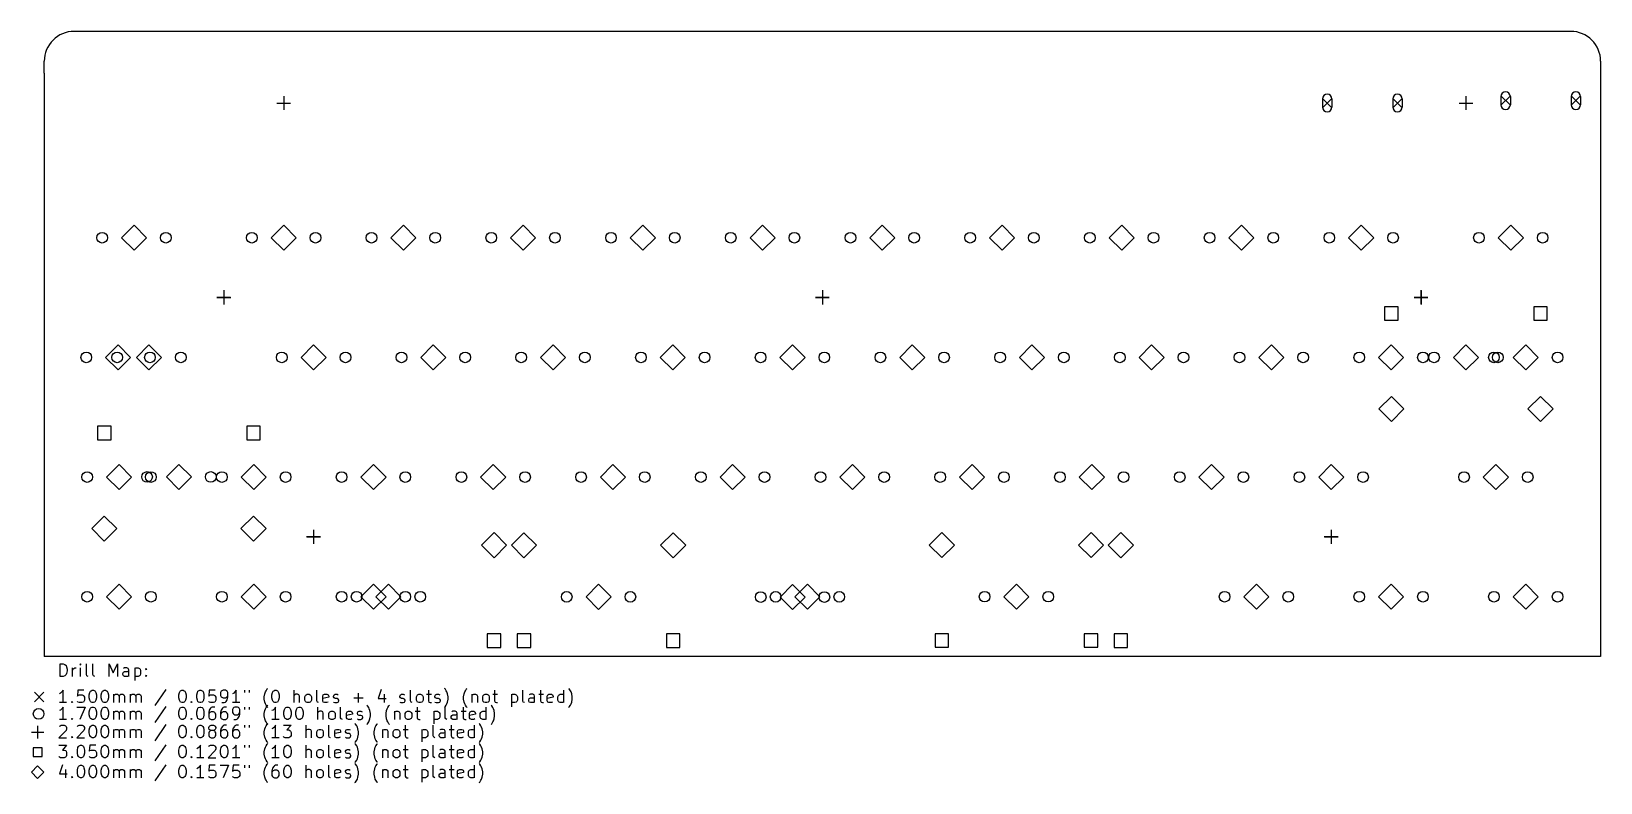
# Model space of a CAD drawing. Extents: x 22 to 272, y -144 to -24.
import ezdxf

# ---------------------------------------------------------------- set-up
doc = ezdxf.new("R2010")
doc.units = 0
doc.layers.add('BLACK', color=7, linetype='CONTINUOUS')

msp = doc.modelspace()

# ---------------------------------------------------------------- linework, layer by layer
at = {"layer": 'BLACK', "linetype": 'CONTINUOUS'}
for p, q in [((267.4, -24.375), (28.65, -24.375)), ((23.875, -31.0375), (23.875, -29.15)), ((272.175, -29.15), (272.175, -124.15)), ((23.875, -31.0375), (23.875, -124.15)), ((62.075, -34.7125), (62.075, -36.9125)), ((250.688, -34.7125), (250.688, -36.9125)), ((256.275, -34.677), (257.775, -36.177)), ((257.775, -34.677), (256.275, -36.177)), ((256.275, -34.777), (256.275, -36.077)), ((257.775, -34.777), (257.775, -36.077)), ((267.475, -34.677), (268.975, -36.177)), ((268.975, -34.677), (267.475, -36.177)), ((267.475, -34.777), (267.475, -36.077)), ((268.975, -34.777), (268.975, -36.077)), ((60.975, -35.8125), (63.175, -35.8125)), ((227.805, -35.0625), (229.305, -36.5625)), ((229.305, -35.0625), (227.805, -36.5625)), ((227.805, -35.1625), (227.805, -36.4625)), ((229.305, -35.1625), (229.305, -36.4625)), ((239.005, -35.0625), (240.505, -36.5625)), ((240.505, -35.0625), (239.005, -36.5625)), ((239.005, -35.1625), (239.005, -36.4625)), ((240.505, -35.1625), (240.505, -36.4625)), ((249.587, -35.8125), (251.787, -35.8125)), ((38.2, -55.3), (36.2, -57.3)), ((36.2, -57.3), (38.2, -59.3)), ((40.2, -57.3), (38.2, -55.3)), ((38.2, -59.3), (40.2, -57.3)), ((62.075, -55.3), (60.075, -57.3)), ((60.075, -57.3), (62.075, -59.3)), ((64.075, -57.3), (62.075, -55.3)), ((62.075, -59.3), (64.075, -57.3)), ((81.175, -55.3), (79.175, -57.3)), ((79.175, -57.3), (81.175, -59.3)), ((83.175, -57.3), (81.175, -55.3)), ((81.175, -59.3), (83.175, -57.3)), ((100.275, -55.3), (98.275, -57.3)), ((98.275, -57.3), (100.275, -59.3)), ((102.275, -57.3), (100.275, -55.3)), ((100.275, -59.3), (102.275, -57.3)), ((119.375, -55.3), (117.375, -57.3)), ((117.375, -57.3), (119.375, -59.3)), ((121.375, -57.3), (119.375, -55.3)), ((119.375, -59.3), (121.375, -57.3)), ((138.475, -55.3), (136.475, -57.3)), ((136.475, -57.3), (138.475, -59.3)), ((140.475, -57.3), (138.475, -55.3)), ((138.475, -59.3), (140.475, -57.3)), ((157.575, -55.3), (155.575, -57.3)), ((155.575, -57.3), (157.575, -59.3)), ((159.575, -57.3), (157.575, -55.3)), ((157.575, -59.3), (159.575, -57.3)), ((176.675, -55.3), (174.675, -57.3)), ((174.675, -57.3), (176.675, -59.3)), ((178.675, -57.3), (176.675, -55.3)), ((176.675, -59.3), (178.675, -57.3)), ((195.775, -55.3), (193.775, -57.3)), ((193.775, -57.3), (195.775, -59.3)), ((197.775, -57.3), (195.775, -55.3)), ((195.775, -59.3), (197.775, -57.3)), ((214.875, -55.3), (212.875, -57.3)), ((212.875, -57.3), (214.875, -59.3)), ((216.875, -57.3), (214.875, -55.3)), ((214.875, -59.3), (216.875, -57.3)), ((233.975, -55.3), (231.975, -57.3)), ((231.975, -57.3), (233.975, -59.3)), ((235.975, -57.3), (233.975, -55.3)), ((233.975, -59.3), (235.975, -57.3)), ((257.85, -55.3), (255.85, -57.3)), ((255.85, -57.3), (257.85, -59.3)), ((259.85, -57.3), (257.85, -55.3)), ((257.85, -59.3), (259.85, -57.3)), ((51.4125, -66.8), (53.6125, -66.8)), ((51.425, -66.85), (53.625, -66.85)), ((52.5125, -65.7), (52.5125, -67.9)), ((52.525, -65.75), (52.525, -67.95)), ((146.912, -66.8), (149.112, -66.8)), ((146.925, -66.85), (149.125, -66.85)), ((148.012, -65.7), (148.012, -67.9)), ((148.025, -65.75), (148.025, -67.95)), ((242.412, -66.8), (244.612, -66.8)), ((242.425, -66.85), (244.625, -66.85)), ((243.512, -65.7), (243.512, -67.9)), ((243.525, -65.75), (243.525, -67.95)), ((239.866, -68.3217), (237.709, -68.3217)), ((237.709, -68.3217), (237.709, -70.4783)), ((239.866, -70.4783), (239.866, -68.3217)), ((263.666, -68.3217), (261.509, -68.3217)), ((261.509, -68.3217), (261.509, -70.4783)), ((263.666, -70.4783), (263.666, -68.3217)), ((237.709, -70.4783), (239.866, -70.4783)), ((261.509, -70.4783), (263.666, -70.4783)), ((35.66, -74.4), (33.66, -76.4)), ((37.66, -76.4), (35.66, -74.4)), ((40.5875, -74.4), (38.5875, -76.4)), ((42.5875, -76.4), (40.5875, -74.4)), ((66.85, -74.4), (64.85, -76.4)), ((68.85, -76.4), (66.85, -74.4)), ((85.95, -74.4), (83.95, -76.4)), ((87.95, -76.4), (85.95, -74.4)), ((105.05, -74.4), (103.05, -76.4)), ((107.05, -76.4), (105.05, -74.4)), ((124.15, -74.4), (122.15, -76.4)), ((126.15, -76.4), (124.15, -74.4)), ((143.25, -74.4), (141.25, -76.4)), ((145.25, -76.4), (143.25, -74.4)), ((162.35, -74.4), (160.35, -76.4)), ((164.35, -76.4), (162.35, -74.4)), ((181.45, -74.4), (179.45, -76.4)), ((183.45, -76.4), (181.45, -74.4)), ((200.55, -74.4), (198.55, -76.4)), ((202.55, -76.4), (200.55, -74.4)), ((219.65, -74.4), (217.65, -76.4)), ((221.65, -76.4), (219.65, -74.4)), ((238.75, -74.4), (236.75, -76.4)), ((240.75, -76.4), (238.75, -74.4)), ((250.688, -74.4), (248.688, -76.4)), ((252.688, -76.4), (250.688, -74.4)), ((260.238, -74.4), (258.238, -76.4)), ((262.238, -76.4), (260.238, -74.4)), ((33.66, -76.4), (35.66, -78.4)), ((35.66, -78.4), (37.66, -76.4)), ((38.5875, -76.4), (40.5875, -78.4)), ((40.5875, -78.4), (42.5875, -76.4)), ((64.85, -76.4), (66.85, -78.4)), ((66.85, -78.4), (68.85, -76.4)), ((83.95, -76.4), (85.95, -78.4)), ((85.95, -78.4), (87.95, -76.4)), ((103.05, -76.4), (105.05, -78.4)), ((105.05, -78.4), (107.05, -76.4)), ((122.15, -76.4), (124.15, -78.4)), ((124.15, -78.4), (126.15, -76.4)), ((141.25, -76.4), (143.25, -78.4)), ((143.25, -78.4), (145.25, -76.4)), ((160.35, -76.4), (162.35, -78.4)), ((162.35, -78.4), (164.35, -76.4)), ((179.45, -76.4), (181.45, -78.4)), ((181.45, -78.4), (183.45, -76.4)), ((198.55, -76.4), (200.55, -78.4)), ((200.55, -78.4), (202.55, -76.4)), ((217.65, -76.4), (219.65, -78.4)), ((219.65, -78.4), (221.65, -76.4)), ((236.75, -76.4), (238.75, -78.4)), ((238.75, -78.4), (240.75, -76.4)), ((248.688, -76.4), (250.688, -78.4)), ((250.688, -78.4), (252.688, -76.4)), ((258.238, -76.4), (260.238, -78.4)), ((260.238, -78.4), (262.238, -76.4)), ((238.787, -82.64), (236.787, -84.64)), ((236.787, -84.64), (238.787, -86.64)), ((240.787, -84.64), (238.787, -82.64)), ((238.787, -86.64), (240.787, -84.64)), ((262.587, -82.64), (260.587, -84.64)), ((260.587, -84.64), (262.587, -86.64)), ((264.587, -84.64), (262.587, -82.64)), ((262.587, -86.64), (264.587, -84.64)), ((34.5408, -87.4017), (32.3842, -87.4017)), ((32.3842, -87.4017), (32.3842, -89.5583)), ((34.5408, -89.5583), (34.5408, -87.4017)), ((58.3408, -87.4017), (56.1842, -87.4017)), ((56.1842, -87.4017), (56.1842, -89.5583)), ((58.3408, -89.5583), (58.3408, -87.4017)), ((32.3842, -89.5583), (34.5408, -89.5583)), ((56.1842, -89.5583), (58.3408, -89.5583)), ((35.8125, -93.5), (33.8125, -95.5)), ((37.8125, -95.5), (35.8125, -93.5)), ((45.3625, -93.48), (43.3625, -95.48)), ((47.3625, -95.48), (45.3625, -93.48)), ((57.3, -93.5), (55.3, -95.5)), ((59.3, -95.5), (57.3, -93.5)), ((76.4, -93.5), (74.4, -95.5)), ((78.4, -95.5), (76.4, -93.5)), ((95.5, -93.5), (93.5, -95.5)), ((97.5, -95.5), (95.5, -93.5)), ((114.6, -93.5), (112.6, -95.5)), ((116.6, -95.5), (114.6, -93.5)), ((133.7, -93.5), (131.7, -95.5)), ((135.7, -95.5), (133.7, -93.5)), ((152.8, -93.5), (150.8, -95.5)), ((154.8, -95.5), (152.8, -93.5)), ((171.9, -93.5), (169.9, -95.5)), ((173.9, -95.5), (171.9, -93.5)), ((191, -93.5), (189, -95.5)), ((193, -95.5), (191, -93.5)), ((210.1, -93.5), (208.1, -95.5)), ((212.1, -95.5), (210.1, -93.5)), ((229.2, -93.5), (227.2, -95.5)), ((231.2, -95.5), (229.2, -93.5)), ((255.462, -93.5), (253.462, -95.5)), ((257.462, -95.5), (255.462, -93.5)), ((33.8125, -95.5), (35.8125, -97.5)), ((35.8125, -97.5), (37.8125, -95.5)), ((43.3625, -95.48), (45.3625, -97.48)), ((45.3625, -97.48), (47.3625, -95.48)), ((55.3, -95.5), (57.3, -97.5)), ((57.3, -97.5), (59.3, -95.5)), ((74.4, -95.5), (76.4, -97.5)), ((76.4, -97.5), (78.4, -95.5)), ((93.5, -95.5), (95.5, -97.5)), ((95.5, -97.5), (97.5, -95.5)), ((112.6, -95.5), (114.6, -97.5)), ((114.6, -97.5), (116.6, -95.5)), ((131.7, -95.5), (133.7, -97.5)), ((133.7, -97.5), (135.7, -95.5)), ((150.8, -95.5), (152.8, -97.5)), ((152.8, -97.5), (154.8, -95.5)), ((169.9, -95.5), (171.9, -97.5)), ((171.9, -97.5), (173.9, -95.5)), ((189, -95.5), (191, -97.5)), ((191, -97.5), (193, -95.5)), ((208.1, -95.5), (210.1, -97.5)), ((210.1, -97.5), (212.1, -95.5)), ((227.2, -95.5), (229.2, -97.5)), ((229.2, -97.5), (231.2, -95.5)), ((253.462, -95.5), (255.462, -97.5)), ((255.462, -97.5), (257.462, -95.5)), ((33.4625, -101.72), (31.4625, -103.72)), ((35.4625, -103.72), (33.4625, -101.72)), ((57.2625, -101.72), (55.2625, -103.72)), ((59.2625, -103.72), (57.2625, -101.72)), ((31.4625, -103.72), (33.4625, -105.72)), ((33.4625, -105.72), (35.4625, -103.72)), ((55.2625, -103.72), (57.2625, -105.72)), ((57.2625, -105.72), (59.2625, -103.72)), ((65.7375, -105), (67.9375, -105)), ((65.7375, -105), (67.9375, -105)), ((65.75, -105.05), (67.95, -105.05)), ((66.8375, -103.9), (66.8375, -106.1)), ((66.8375, -103.9), (66.8375, -106.1)), ((66.85, -103.95), (66.85, -106.15)), ((95.6375, -104.37), (93.6375, -106.37)), ((97.6375, -106.37), (95.6375, -104.37)), ((100.41, -104.378), (98.41, -106.378)), ((102.41, -106.378), (100.41, -104.378)), ((124.21, -104.378), (122.21, -106.378)), ((126.21, -106.378), (124.21, -104.378)), ((167.08, -104.35), (165.08, -106.35)), ((169.08, -106.35), (167.08, -104.35)), ((190.88, -104.35), (188.88, -106.35)), ((192.88, -106.35), (190.88, -104.35)), ((195.637, -104.37), (193.637, -106.37)), ((197.637, -106.37), (195.637, -104.37)), ((228.087, -105), (230.287, -105)), ((228.1, -105.05), (230.3, -105.05)), ((229.188, -103.9), (229.188, -106.1)), ((229.2, -103.95), (229.2, -106.15)), ((93.6375, -106.37), (95.6375, -108.37)), ((95.6375, -108.37), (97.6375, -106.37)), ((98.41, -106.378), (100.41, -108.378)), ((100.41, -108.378), (102.41, -106.378)), ((122.21, -106.378), (124.21, -108.378)), ((124.21, -108.378), (126.21, -106.378)), ((165.08, -106.35), (167.08, -108.35)), ((167.08, -108.35), (169.08, -106.35)), ((188.88, -106.35), (190.88, -108.35)), ((190.88, -108.35), (192.88, -106.35)), ((193.637, -106.37), (195.637, -108.37)), ((195.637, -108.37), (197.637, -106.37)), ((35.8125, -112.6), (33.8125, -114.6)), ((37.8125, -114.6), (35.8125, -112.6)), ((57.3, -112.6), (55.3, -114.6)), ((59.3, -114.6), (57.3, -112.6)), ((76.4, -112.6), (74.4, -114.6)), ((78.4, -114.6), (76.4, -112.6)), ((78.7875, -112.6), (76.7875, -114.6)), ((80.7875, -114.6), (78.7875, -112.6)), ((112.31, -112.618), (110.31, -114.618)), ((114.31, -114.618), (112.31, -112.618)), ((143.26, -112.65), (141.26, -114.65)), ((145.26, -114.65), (143.26, -112.65)), ((145.637, -112.61), (143.637, -114.61)), ((147.637, -114.61), (145.637, -112.61)), ((178.98, -112.59), (176.98, -114.59)), ((180.98, -114.59), (178.98, -112.59)), ((217.262, -112.6), (215.262, -114.6)), ((219.262, -114.6), (217.262, -112.6)), ((238.75, -112.6), (236.75, -114.6)), ((240.75, -114.6), (238.75, -112.6)), ((260.238, -112.6), (258.238, -114.6)), ((262.238, -114.6), (260.238, -112.6)), ((33.8125, -114.6), (35.8125, -116.6)), ((35.8125, -116.6), (37.8125, -114.6)), ((55.3, -114.6), (57.3, -116.6)), ((57.3, -116.6), (59.3, -114.6)), ((74.4, -114.6), (76.4, -116.6)), ((76.4, -116.6), (78.4, -114.6)), ((76.7875, -114.6), (78.7875, -116.6)), ((78.7875, -116.6), (80.7875, -114.6)), ((110.31, -114.618), (112.31, -116.618)), ((112.31, -116.618), (114.31, -114.618)), ((141.26, -114.65), (143.26, -116.65)), ((143.26, -116.65), (145.26, -114.65)), ((143.637, -114.61), (145.637, -116.61)), ((145.637, -116.61), (147.637, -114.61)), ((176.98, -114.59), (178.98, -116.59)), ((178.98, -116.59), (180.98, -114.59)), ((215.262, -114.6), (217.262, -116.6)), ((217.262, -116.6), (219.262, -114.6)), ((236.75, -114.6), (238.75, -116.6)), ((238.75, -116.6), (240.75, -114.6)), ((258.238, -114.6), (260.238, -116.6)), ((260.238, -116.6), (262.238, -114.6)), ((96.7158, -120.532), (94.5592, -120.532)), ((94.5592, -120.532), (94.5592, -122.688)), ((96.7158, -122.688), (96.7158, -120.532)), ((101.488, -120.54), (99.3317, -120.54)), ((99.3317, -120.54), (99.3317, -122.696)), ((101.488, -122.696), (101.488, -120.54)), ((125.288, -120.54), (123.132, -120.54)), ((123.132, -120.54), (123.132, -122.696)), ((125.288, -122.696), (125.288, -120.54)), ((168.158, -120.512), (166.002, -120.512)), ((166.002, -120.512), (166.002, -122.668)), ((166.002, -122.668), (168.158, -122.668)), ((168.158, -122.668), (168.158, -120.512)), ((191.958, -120.512), (189.802, -120.512)), ((189.802, -120.512), (189.802, -122.668)), ((189.802, -122.668), (191.958, -122.668)), ((191.958, -122.668), (191.958, -120.512)), ((196.716, -120.532), (194.559, -120.532)), ((194.559, -120.532), (194.559, -122.688)), ((196.716, -122.688), (196.716, -120.532)), ((272.175, -124.15), (23.875, -124.15)), ((94.5592, -122.688), (96.7158, -122.688)), ((99.3317, -122.696), (101.488, -122.696)), ((123.132, -122.696), (125.288, -122.696)), ((194.559, -122.688), (196.716, -122.688)), ((26.4012, -127.305), (26.4012, -125.305)), ((26.4012, -125.305), (26.8774, -125.305)), ((26.8774, -127.305), (26.4012, -127.305)), ((26.8774, -125.305), (27.1631, -125.4)), ((27.1631, -127.21), (26.8774, -127.305)), ((27.1631, -125.4), (27.3536, -125.59)), ((27.3536, -127.019), (27.1631, -127.21)), ((27.3536, -125.59), (27.4488, -125.781)), ((27.4488, -126.829), (27.3536, -127.019)), ((27.4488, -125.781), (27.544, -126.162)), ((27.544, -126.448), (27.4488, -126.829)), ((27.544, -126.162), (27.544, -126.448)), ((28.4012, -127.305), (28.4012, -125.971)), ((28.4012, -126.352), (28.4964, -126.162)), ((28.4964, -126.162), (28.5917, -126.067)), ((28.5917, -126.067), (28.7821, -125.971)), ((28.7821, -125.971), (28.9726, -125.971)), ((29.6393, -125.305), (29.544, -125.4)), ((29.544, -125.4), (29.6393, -125.495)), ((29.7345, -125.4), (29.6393, -125.305)), ((29.6393, -125.305), (29.6393, -125.495)), ((29.6393, -125.495), (29.7345, -125.4)), ((29.6393, -127.305), (29.6393, -125.971)), ((30.5917, -127.019), (30.5917, -125.305)), ((30.6869, -127.21), (30.5917, -127.019)), ((30.8774, -127.305), (30.6869, -127.21)), ((31.6393, -127.019), (31.6393, -125.305)), ((31.7345, -127.21), (31.6393, -127.019)), ((31.925, -127.305), (31.7345, -127.21)), ((34.2107, -127.305), (34.2107, -125.305)), ((34.2107, -125.305), (34.8774, -126.733)), ((34.8774, -126.733), (35.544, -125.305)), ((35.544, -125.305), (35.544, -127.305)), ((36.4012, -126.829), (36.4964, -126.638)), ((36.4012, -127.019), (36.4012, -126.829)), ((36.4964, -127.21), (36.4012, -127.019)), ((36.6869, -125.971), (36.4964, -126.067)), ((36.4964, -126.638), (36.6869, -126.543)), ((36.6869, -127.305), (36.4964, -127.21)), ((37.0679, -125.971), (36.6869, -125.971)), ((36.6869, -126.543), (37.1631, -126.543)), ((37.1631, -127.305), (36.6869, -127.305)), ((37.2583, -126.067), (37.0679, -125.971)), ((37.1631, -126.543), (37.3536, -126.448)), ((37.3536, -127.21), (37.1631, -127.305)), ((37.3536, -126.257), (37.2583, -126.067)), ((37.3536, -127.305), (37.3536, -126.257)), ((38.306, -125.971), (38.306, -127.971)), ((38.306, -126.067), (38.4964, -125.971)), ((38.4964, -127.305), (38.306, -127.21)), ((38.4964, -125.971), (38.8774, -125.971)), ((38.8774, -127.305), (38.4964, -127.305)), ((38.8774, -125.971), (39.0679, -126.067)), ((39.0679, -127.21), (38.8774, -127.305)), ((39.0679, -126.067), (39.1631, -126.162)), ((39.1631, -127.114), (39.0679, -127.21)), ((39.1631, -126.162), (39.2583, -126.352)), ((39.2583, -126.924), (39.1631, -127.114)), ((39.2583, -126.352), (39.2583, -126.924)), ((40.0202, -126.162), (40.1155, -126.067)), ((40.1155, -126.257), (40.0202, -126.162)), ((40.0202, -127.21), (40.1155, -127.114)), ((40.1155, -127.305), (40.0202, -127.21)), ((40.1155, -126.067), (40.2107, -126.162)), ((40.1155, -126.067), (40.1155, -126.257)), ((40.2107, -126.162), (40.1155, -126.257)), ((40.1155, -127.114), (40.2107, -127.21)), ((40.1155, -127.114), (40.1155, -127.305)), ((40.2107, -127.21), (40.1155, -127.305)), ((22.325, -129.85), (23.825, -131.35)), ((23.825, -129.85), (22.325, -131.35)), ((26.4964, -129.981), (26.306, -130.076)), ((26.6869, -129.79), (26.4964, -129.981)), ((26.8774, -129.505), (26.6869, -129.79)), ((26.8774, -131.505), (26.8774, -129.505)), ((29.2583, -129.505), (29.1631, -130.457)), ((30.2107, -129.505), (29.2583, -129.505)), ((31.0679, -130.267), (31.1631, -129.886)), ((31.1631, -129.886), (31.2583, -129.695)), ((31.2583, -129.695), (31.3536, -129.6)), ((31.3536, -129.6), (31.544, -129.505)), ((31.544, -129.505), (31.7345, -129.505)), ((31.7345, -129.505), (31.925, -129.6)), ((31.925, -129.6), (32.0202, -129.695)), ((32.0202, -129.695), (32.1155, -129.886)), ((32.1155, -129.886), (32.2107, -130.267)), ((32.9726, -130.267), (33.0679, -129.886)), ((33.0679, -129.886), (33.1631, -129.695)), ((33.1631, -129.695), (33.2583, -129.6)), ((33.2583, -129.6), (33.4488, -129.505)), ((33.4488, -129.505), (33.6393, -129.505)), ((33.6393, -129.505), (33.8298, -129.6)), ((33.8298, -129.6), (33.925, -129.695)), ((33.925, -129.695), (34.0202, -129.886)), ((34.0202, -129.886), (34.1155, -130.267)), ((34.9726, -131.505), (34.9726, -130.171)), ((35.0679, -130.267), (35.2583, -130.171)), ((35.2583, -130.171), (35.544, -130.171)), ((35.544, -130.171), (35.7345, -130.267)), ((35.925, -130.267), (36.1155, -130.171)), ((36.1155, -130.171), (36.4012, -130.171)), ((36.4012, -130.171), (36.5917, -130.267)), ((37.6393, -131.505), (37.6393, -130.171)), ((37.7345, -130.267), (37.925, -130.171)), ((37.925, -130.171), (38.2107, -130.171)), ((38.2107, -130.171), (38.4012, -130.267)), ((38.5917, -130.267), (38.7821, -130.171)), ((38.7821, -130.171), (39.0679, -130.171)), ((39.0679, -130.171), (39.2583, -130.267)), ((43.2583, -129.41), (41.544, -131.981)), ((45.3536, -130.267), (45.4488, -129.886)), ((45.4488, -129.886), (45.544, -129.695)), ((45.544, -129.695), (45.6393, -129.6)), ((45.6393, -129.6), (45.8298, -129.505)), ((45.8298, -129.505), (46.0202, -129.505)), ((46.0202, -129.505), (46.2107, -129.6)), ((46.2107, -129.6), (46.306, -129.695)), ((46.306, -129.695), (46.4012, -129.886)), ((46.4012, -129.886), (46.4964, -130.267)), ((48.2107, -130.267), (48.306, -129.886)), ((48.306, -129.886), (48.4012, -129.695)), ((48.4012, -129.695), (48.4964, -129.6)), ((48.4964, -129.6), (48.6869, -129.505)), ((48.6869, -129.505), (48.8774, -129.505)), ((48.8774, -129.505), (49.0679, -129.6)), ((49.0679, -129.6), (49.1631, -129.695)), ((49.1631, -129.695), (49.2583, -129.886)), ((49.2583, -129.886), (49.3536, -130.267)), ((50.2107, -129.505), (50.1155, -130.457)), ((51.1631, -129.505), (50.2107, -129.505)), ((52.1155, -129.695), (52.0202, -129.886)), ((52.0202, -129.886), (52.0202, -130.362)), ((52.2107, -129.6), (52.1155, -129.695)), ((52.4012, -129.505), (52.2107, -129.6)), ((52.7821, -129.505), (52.4012, -129.505)), ((52.9726, -129.6), (52.7821, -129.505)), ((53.0679, -129.695), (52.9726, -129.6)), ((53.1631, -129.886), (53.0679, -129.695)), ((53.1631, -130.648), (53.1631, -129.886)), ((54.1155, -129.981), (53.925, -130.076)), ((54.306, -129.79), (54.1155, -129.981)), ((54.4964, -129.505), (54.306, -129.79)), ((54.4964, -131.505), (54.4964, -129.505)), ((55.8298, -129.505), (55.8298, -129.886)), ((56.5917, -129.505), (56.5917, -129.886)), ((58.9726, -130.552), (59.0679, -130.076)), ((59.0679, -130.076), (59.1631, -129.79)), ((59.1631, -129.79), (59.2583, -129.6)), ((59.2583, -129.6), (59.4488, -129.314)), ((59.4488, -129.314), (59.544, -129.219)), ((60.2107, -130.267), (60.306, -129.886)), ((60.306, -129.886), (60.4012, -129.695)), ((60.4012, -129.695), (60.4964, -129.6)), ((60.4964, -129.6), (60.6869, -129.505)), ((60.6869, -129.505), (60.8774, -129.505)), ((60.8774, -129.505), (61.0679, -129.6)), ((61.0679, -129.6), (61.1631, -129.695)), ((61.1631, -129.695), (61.2583, -129.886)), ((61.2583, -129.886), (61.3536, -130.267)), ((63.7345, -131.505), (63.7345, -129.505)), ((64.0202, -130.171), (63.8298, -130.267)), ((64.306, -130.171), (64.0202, -130.171)), ((64.4964, -130.267), (64.306, -130.171)), ((65.6393, -130.267), (65.8298, -130.171)), ((65.8298, -130.171), (66.1155, -130.171)), ((66.1155, -130.171), (66.306, -130.267)), ((67.3536, -131.219), (67.3536, -129.505)), ((68.4012, -130.267), (68.5917, -130.171)), ((68.5917, -130.171), (68.9726, -130.171)), ((68.9726, -130.171), (69.1631, -130.267)), ((70.1155, -130.267), (70.306, -130.171)), ((70.306, -130.171), (70.5917, -130.171)), ((70.5917, -130.171), (70.7821, -130.267)), ((74.0202, -131.505), (74.0202, -129.981)), ((77.6393, -129.41), (77.1631, -130.838)), ((78.1155, -130.171), (78.1155, -131.505)), ((80.6869, -130.267), (80.8774, -130.171)), ((80.8774, -130.171), (81.1631, -130.171)), ((81.1631, -130.171), (81.3536, -130.267)), ((82.306, -131.219), (82.306, -129.505)), ((83.4488, -130.267), (83.6393, -130.171)), ((83.6393, -130.171), (83.925, -130.171)), ((83.925, -130.171), (84.1155, -130.267)), ((84.8774, -130.171), (85.6393, -130.171)), ((85.1631, -129.505), (85.1631, -131.219)), ((86.306, -130.267), (86.4964, -130.171)), ((86.4964, -130.171), (86.7821, -130.171)), ((86.7821, -130.171), (86.9726, -130.267)), ((87.8298, -129.314), (87.7345, -129.219)), ((88.0202, -129.6), (87.8298, -129.314)), ((88.1155, -129.79), (88.0202, -129.6)), ((88.2107, -130.076), (88.1155, -129.79)), ((88.306, -130.552), (88.2107, -130.076)), ((90.7821, -130.552), (90.8774, -130.076)), ((90.8774, -130.076), (90.9726, -129.79)), ((90.9726, -129.79), (91.0679, -129.6)), ((91.0679, -129.6), (91.2583, -129.314)), ((91.2583, -129.314), (91.3536, -129.219)), ((92.1155, -130.171), (92.1155, -131.505)), ((92.2107, -130.267), (92.4012, -130.171)), ((92.4012, -130.171), (92.6869, -130.171)), ((92.6869, -130.171), (92.8774, -130.267)), ((94.0202, -130.267), (94.2107, -130.171)), ((94.2107, -130.171), (94.4964, -130.171)), ((94.4964, -130.171), (94.6869, -130.267)), ((95.4488, -130.171), (96.2107, -130.171)), ((95.7345, -129.505), (95.7345, -131.219)), ((98.4012, -130.171), (98.4012, -132.171)), ((98.4012, -130.267), (98.5917, -130.171)), ((98.5917, -130.171), (98.9726, -130.171)), ((98.9726, -130.171), (99.1631, -130.267)), ((100.211, -131.219), (100.211, -129.505)), ((101.449, -130.171), (101.258, -130.267)), ((101.83, -130.171), (101.449, -130.171)), ((102.02, -130.267), (101.83, -130.171)), ((102.782, -130.171), (103.544, -130.171)), ((103.068, -129.505), (103.068, -131.219)), ((104.211, -130.267), (104.401, -130.171)), ((104.401, -130.171), (104.782, -130.171)), ((104.782, -130.171), (104.973, -130.267)), ((106.02, -130.267), (106.211, -130.171)), ((106.211, -130.171), (106.592, -130.171)), ((106.592, -130.171), (106.782, -130.267)), ((106.782, -131.505), (106.782, -129.505)), ((107.639, -129.314), (107.544, -129.219)), ((107.83, -129.6), (107.639, -129.314)), ((107.925, -129.79), (107.83, -129.6)), ((108.02, -130.076), (107.925, -129.79)), ((108.115, -130.552), (108.02, -130.076)), ((27.4488, -131.505), (26.306, -131.505)), ((26.4964, -132.681), (26.306, -132.776)), ((26.6869, -132.49), (26.4964, -132.681)), ((26.8774, -132.205), (26.6869, -132.49)), ((26.8774, -134.205), (26.8774, -132.205)), ((28.2107, -131.41), (28.306, -131.314)), ((28.306, -131.505), (28.2107, -131.41)), ((28.306, -131.314), (28.4012, -131.41)), ((28.306, -131.314), (28.306, -131.505)), ((28.4012, -131.41), (28.306, -131.505)), ((29.0679, -132.205), (30.4012, -132.205)), ((29.1631, -130.457), (29.2583, -130.362)), ((29.2583, -131.41), (29.1631, -131.314)), ((29.2583, -130.362), (29.4488, -130.267)), ((29.4488, -131.505), (29.2583, -131.41)), ((29.4488, -130.267), (29.925, -130.267)), ((29.925, -131.505), (29.4488, -131.505)), ((30.4012, -132.205), (29.544, -134.205)), ((29.925, -130.267), (30.1155, -130.362)), ((30.1155, -131.41), (29.925, -131.505)), ((30.1155, -130.362), (30.2107, -130.457)), ((30.2107, -131.314), (30.1155, -131.41)), ((30.2107, -130.457), (30.306, -130.648)), ((30.306, -131.124), (30.2107, -131.314)), ((30.306, -130.648), (30.306, -131.124)), ((31.0679, -130.743), (31.0679, -130.267)), ((31.1631, -131.124), (31.0679, -130.743)), ((31.0679, -132.967), (31.1631, -132.586)), ((31.2583, -131.314), (31.1631, -131.124)), ((31.1631, -132.586), (31.2583, -132.395)), ((31.3536, -131.41), (31.2583, -131.314)), ((31.2583, -132.395), (31.3536, -132.3)), ((31.544, -131.505), (31.3536, -131.41)), ((31.3536, -132.3), (31.544, -132.205)), ((31.7345, -131.505), (31.544, -131.505)), ((31.544, -132.205), (31.7345, -132.205)), ((31.925, -131.41), (31.7345, -131.505)), ((31.7345, -132.205), (31.925, -132.3)), ((32.0202, -131.314), (31.925, -131.41)), ((31.925, -132.3), (32.0202, -132.395)), ((32.1155, -131.124), (32.0202, -131.314)), ((32.0202, -132.395), (32.1155, -132.586)), ((32.2107, -130.743), (32.1155, -131.124)), ((32.1155, -132.586), (32.2107, -132.967)), ((32.2107, -130.267), (32.2107, -130.743)), ((32.9726, -130.743), (32.9726, -130.267)), ((33.0679, -131.124), (32.9726, -130.743)), ((32.9726, -132.967), (33.0679, -132.586)), ((33.1631, -131.314), (33.0679, -131.124)), ((33.0679, -132.586), (33.1631, -132.395)), ((33.2583, -131.41), (33.1631, -131.314)), ((33.1631, -132.395), (33.2583, -132.3)), ((33.4488, -131.505), (33.2583, -131.41)), ((33.2583, -132.3), (33.4488, -132.205)), ((33.6393, -131.505), (33.4488, -131.505)), ((33.4488, -132.205), (33.6393, -132.205)), ((33.8298, -131.41), (33.6393, -131.505)), ((33.6393, -132.205), (33.8298, -132.3)), ((33.925, -131.314), (33.8298, -131.41)), ((33.8298, -132.3), (33.925, -132.395)), ((34.0202, -131.124), (33.925, -131.314)), ((33.925, -132.395), (34.0202, -132.586)), ((34.1155, -130.743), (34.0202, -131.124)), ((34.0202, -132.586), (34.1155, -132.967)), ((34.1155, -130.267), (34.1155, -130.743)), ((34.9726, -130.362), (35.0679, -130.267)), ((35.7345, -130.267), (35.8298, -130.457)), ((35.8298, -130.457), (35.925, -130.267)), ((35.8298, -130.457), (35.8298, -131.505)), ((36.5917, -130.267), (36.6869, -130.457)), ((36.6869, -130.457), (36.6869, -131.505)), ((37.6393, -130.362), (37.7345, -130.267)), ((38.4012, -130.267), (38.4964, -130.457)), ((38.4964, -130.457), (38.5917, -130.267)), ((38.4964, -130.457), (38.4964, -131.505)), ((39.2583, -130.267), (39.3536, -130.457)), ((39.3536, -130.457), (39.3536, -131.505)), ((43.2583, -132.11), (41.544, -134.681)), ((45.3536, -130.743), (45.3536, -130.267)), ((45.4488, -131.124), (45.3536, -130.743)), ((45.3536, -132.967), (45.4488, -132.586)), ((45.544, -131.314), (45.4488, -131.124)), ((45.4488, -132.586), (45.544, -132.395)), ((45.6393, -131.41), (45.544, -131.314)), ((45.544, -132.395), (45.6393, -132.3)), ((45.8298, -131.505), (45.6393, -131.41)), ((45.6393, -132.3), (45.8298, -132.205)), ((46.0202, -131.505), (45.8298, -131.505)), ((45.8298, -132.205), (46.0202, -132.205)), ((46.2107, -131.41), (46.0202, -131.505)), ((46.0202, -132.205), (46.2107, -132.3)), ((46.306, -131.314), (46.2107, -131.41)), ((46.2107, -132.3), (46.306, -132.395)), ((46.4012, -131.124), (46.306, -131.314)), ((46.306, -132.395), (46.4012, -132.586)), ((46.4964, -130.743), (46.4012, -131.124)), ((46.4012, -132.586), (46.4964, -132.967)), ((46.4964, -130.267), (46.4964, -130.743)), ((47.2583, -131.41), (47.3536, -131.314)), ((47.3536, -131.505), (47.2583, -131.41)), ((47.3536, -131.314), (47.4488, -131.41)), ((47.3536, -131.314), (47.3536, -131.505)), ((47.4488, -131.41), (47.3536, -131.505)), ((48.2107, -130.743), (48.2107, -130.267)), ((48.306, -131.124), (48.2107, -130.743)), ((48.2107, -132.967), (48.306, -132.586)), ((48.4012, -131.314), (48.306, -131.124)), ((48.306, -132.586), (48.4012, -132.395)), ((48.4964, -131.41), (48.4012, -131.314)), ((48.4012, -132.395), (48.4964, -132.3)), ((48.6869, -131.505), (48.4964, -131.41)), ((48.4964, -132.3), (48.6869, -132.205)), ((48.8774, -131.505), (48.6869, -131.505)), ((48.6869, -132.205), (48.8774, -132.205)), ((49.0679, -131.41), (48.8774, -131.505)), ((48.8774, -132.205), (49.0679, -132.3)), ((49.1631, -131.314), (49.0679, -131.41)), ((49.0679, -132.3), (49.1631, -132.395)), ((49.2583, -131.124), (49.1631, -131.314)), ((49.1631, -132.395), (49.2583, -132.586)), ((49.3536, -130.743), (49.2583, -131.124)), ((49.2583, -132.586), (49.3536, -132.967)), ((49.3536, -130.267), (49.3536, -130.743)), ((50.1155, -130.457), (50.2107, -130.362)), ((50.2107, -131.41), (50.1155, -131.314)), ((50.2107, -132.681), (50.1155, -133.062)), ((50.2107, -130.362), (50.4012, -130.267)), ((50.4012, -131.505), (50.2107, -131.41)), ((50.4012, -132.395), (50.2107, -132.681)), ((50.4012, -130.267), (50.8774, -130.267)), ((50.8774, -131.505), (50.4012, -131.505)), ((50.4964, -132.3), (50.4012, -132.395)), ((50.6869, -132.205), (50.4964, -132.3)), ((51.0679, -132.205), (50.6869, -132.205)), ((50.8774, -130.267), (51.0679, -130.362)), ((51.0679, -131.41), (50.8774, -131.505)), ((51.0679, -130.362), (51.1631, -130.457)), ((51.1631, -131.314), (51.0679, -131.41)), ((51.1631, -130.457), (51.2583, -130.648)), ((51.2583, -131.124), (51.1631, -131.314)), ((51.2583, -130.648), (51.2583, -131.124)), ((52.0202, -130.362), (52.1155, -130.552)), ((52.1155, -132.681), (52.0202, -133.062)), ((52.1155, -130.552), (52.2107, -130.648)), ((52.306, -132.395), (52.1155, -132.681)), ((52.2107, -130.648), (52.4012, -130.743)), ((52.2107, -131.505), (52.5917, -131.505)), ((52.4012, -132.3), (52.306, -132.395)), ((52.4012, -130.743), (52.7821, -130.743)), ((52.5917, -132.205), (52.4012, -132.3)), ((52.5917, -131.505), (52.7821, -131.41)), ((52.9726, -132.205), (52.5917, -132.205)), ((52.7821, -130.743), (52.9726, -130.648)), ((52.7821, -131.41), (52.8774, -131.314)), ((52.8774, -131.314), (53.0679, -131.029)), ((52.9726, -130.648), (53.0679, -130.552)), ((53.0679, -130.552), (53.1631, -130.362)), ((53.0679, -131.029), (53.1631, -130.648)), ((55.0679, -131.505), (53.925, -131.505)), ((54.0202, -132.395), (53.925, -132.586)), ((53.925, -132.586), (53.925, -133.062)), ((54.1155, -132.3), (54.0202, -132.395)), ((54.306, -132.205), (54.1155, -132.3)), ((54.6869, -132.205), (54.306, -132.205)), ((54.8774, -132.3), (54.6869, -132.205)), ((54.9726, -132.395), (54.8774, -132.3)), ((55.0679, -132.586), (54.9726, -132.395)), ((55.0679, -133.348), (55.0679, -132.586)), ((55.8298, -132.205), (55.8298, -132.586)), ((56.5917, -132.205), (56.5917, -132.586)), ((58.9726, -130.933), (58.9726, -130.552)), ((59.0679, -131.41), (58.9726, -130.933)), ((59.1631, -131.695), (59.0679, -131.41)), ((59.0679, -132.776), (59.1631, -132.49)), ((59.2583, -131.886), (59.1631, -131.695)), ((59.1631, -132.49), (59.2583, -132.3)), ((59.4488, -132.171), (59.2583, -131.886)), ((59.2583, -132.3), (59.4488, -132.014)), ((59.4488, -132.014), (59.544, -131.919)), ((59.544, -132.267), (59.4488, -132.171)), ((60.2107, -130.743), (60.2107, -130.267)), ((60.306, -131.124), (60.2107, -130.743)), ((60.4012, -132.681), (60.2107, -132.776)), ((60.4012, -131.314), (60.306, -131.124)), ((60.4964, -131.41), (60.4012, -131.314)), ((60.5917, -132.49), (60.4012, -132.681)), ((60.6869, -131.505), (60.4964, -131.41)), ((60.7821, -132.205), (60.5917, -132.49)), ((60.8774, -131.505), (60.6869, -131.505)), ((60.7821, -134.205), (60.7821, -132.205)), ((61.0679, -131.41), (60.8774, -131.505)), ((61.1631, -131.314), (61.0679, -131.41)), ((61.2583, -131.124), (61.1631, -131.314)), ((61.3536, -130.743), (61.2583, -131.124)), ((61.3536, -130.267), (61.3536, -130.743)), ((62.1155, -132.967), (62.2107, -132.586)), ((62.2107, -132.586), (62.306, -132.395)), ((62.306, -132.395), (62.4012, -132.3)), ((62.4012, -132.3), (62.5917, -132.205)), ((62.5917, -132.205), (62.7821, -132.205)), ((62.7821, -132.205), (62.9726, -132.3)), ((62.9726, -132.3), (63.0679, -132.395)), ((63.0679, -132.395), (63.1631, -132.586)), ((63.1631, -132.586), (63.2583, -132.967)), ((63.8298, -130.267), (63.7345, -130.362)), ((64.0202, -132.967), (64.1155, -132.586)), ((64.1155, -132.586), (64.2107, -132.395)), ((64.2107, -132.395), (64.306, -132.3)), ((64.306, -132.3), (64.4964, -132.205)), ((64.5917, -130.457), (64.4964, -130.267)), ((64.4964, -132.205), (64.6869, -132.205)), ((64.5917, -131.505), (64.5917, -130.457)), ((64.6869, -132.205), (64.8774, -132.3)), ((64.8774, -132.3), (64.9726, -132.395)), ((64.9726, -132.395), (65.0679, -132.586)), ((65.0679, -132.586), (65.1631, -132.967)), ((65.4488, -130.552), (65.544, -130.362)), ((65.4488, -131.124), (65.4488, -130.552)), ((65.544, -131.314), (65.4488, -131.124)), ((65.544, -130.362), (65.6393, -130.267)), ((65.6393, -131.41), (65.544, -131.314)), ((65.8298, -131.505), (65.6393, -131.41)), ((66.1155, -131.505), (65.8298, -131.505)), ((66.306, -131.41), (66.1155, -131.505)), ((66.306, -130.267), (66.4012, -130.362)), ((66.4012, -131.314), (66.306, -131.41)), ((66.4012, -130.362), (66.4964, -130.552)), ((66.4964, -131.124), (66.4012, -131.314)), ((66.4964, -130.552), (66.4964, -131.124)), ((67.4488, -131.41), (67.3536, -131.219)), ((67.6393, -131.505), (67.4488, -131.41)), ((67.544, -134.205), (67.544, -132.205)), ((68.306, -130.457), (68.4012, -130.267)), ((68.306, -131.219), (68.306, -130.457)), ((69.2583, -130.648), (68.306, -130.838)), ((68.4012, -131.41), (68.306, -131.219)), ((68.5917, -131.505), (68.4012, -131.41)), ((68.9726, -131.505), (68.5917, -131.505)), ((69.1631, -131.41), (68.9726, -131.505)), ((69.1631, -130.267), (69.2583, -130.457)), ((69.2583, -130.457), (69.2583, -130.648)), ((70.0202, -130.457), (70.1155, -130.267)), ((70.0202, -130.552), (70.0202, -130.457)), ((70.1155, -130.743), (70.0202, -130.552)), ((70.0202, -131.41), (70.2107, -131.505)), ((70.306, -130.838), (70.1155, -130.743)), ((70.2107, -131.505), (70.5917, -131.505)), ((70.5917, -130.838), (70.306, -130.838)), ((70.7821, -130.933), (70.5917, -130.838)), ((70.5917, -131.505), (70.7821, -131.41)), ((70.8774, -131.124), (70.7821, -130.933)), ((70.7821, -131.41), (70.8774, -131.219)), ((70.8774, -131.219), (70.8774, -131.124)), ((71.1631, -133.919), (71.1631, -132.205)), ((73.2583, -130.743), (74.7821, -130.743)), ((75.4488, -132.014), (75.3536, -131.919)), ((75.6393, -132.3), (75.4488, -132.014)), ((75.7345, -132.49), (75.6393, -132.3)), ((75.8298, -132.776), (75.7345, -132.49)), ((77.1631, -130.838), (78.4012, -130.838)), ((78.4964, -132.776), (78.5917, -132.49)), ((78.5917, -132.49), (78.6869, -132.3)), ((78.6869, -132.3), (78.8774, -132.014)), ((78.8774, -132.014), (78.9726, -131.919)), ((80.5917, -130.457), (80.6869, -130.267)), ((80.5917, -130.552), (80.5917, -130.457)), ((80.6869, -130.743), (80.5917, -130.552)), ((80.5917, -131.41), (80.7821, -131.505)), ((80.8774, -130.838), (80.6869, -130.743)), ((80.7821, -131.505), (81.1631, -131.505)), ((81.1631, -130.838), (80.8774, -130.838)), ((81.3536, -130.933), (81.1631, -130.838)), ((81.1631, -131.505), (81.3536, -131.41)), ((81.4488, -131.124), (81.3536, -130.933)), ((81.3536, -131.41), (81.4488, -131.219)), ((81.4488, -131.219), (81.4488, -131.124)), ((82.4012, -131.41), (82.306, -131.219)), ((82.5917, -131.505), (82.4012, -131.41)), ((83.2583, -130.552), (83.3536, -130.362)), ((83.2583, -131.124), (83.2583, -130.552)), ((83.3536, -131.314), (83.2583, -131.124)), ((83.3536, -130.362), (83.4488, -130.267)), ((83.4488, -131.41), (83.3536, -131.314)), ((83.3536, -132.205), (83.3536, -133.919)), ((83.6393, -131.505), (83.4488, -131.41)), ((83.925, -131.505), (83.6393, -131.505)), ((84.1155, -131.41), (83.925, -131.505)), ((84.1155, -130.267), (84.2107, -130.362)), ((84.2107, -131.314), (84.1155, -131.41)), ((84.2107, -130.362), (84.306, -130.552)), ((84.306, -131.124), (84.2107, -131.314)), ((84.306, -130.552), (84.306, -131.124)), ((85.1631, -131.219), (85.2583, -131.41)), ((85.2583, -131.41), (85.4488, -131.505)), ((85.4488, -131.505), (85.6393, -131.505)), ((86.2107, -130.457), (86.306, -130.267)), ((86.2107, -130.552), (86.2107, -130.457)), ((86.306, -130.743), (86.2107, -130.552)), ((86.2107, -131.41), (86.4012, -131.505)), ((86.4964, -130.838), (86.306, -130.743)), ((86.4012, -131.505), (86.7821, -131.505)), ((86.7821, -130.838), (86.4964, -130.838)), ((86.9726, -130.933), (86.7821, -130.838)), ((86.7821, -131.505), (86.9726, -131.41)), ((87.0679, -131.124), (86.9726, -130.933)), ((86.9726, -131.41), (87.0679, -131.219)), ((87.0679, -131.219), (87.0679, -131.124)), ((87.7345, -132.267), (87.8298, -132.171)), ((87.8298, -132.171), (88.0202, -131.886)), ((87.8298, -133.919), (87.8298, -132.205)), ((88.0202, -131.886), (88.1155, -131.695)), ((88.1155, -131.695), (88.2107, -131.41)), ((88.2107, -131.41), (88.306, -130.933)), ((88.306, -130.933), (88.306, -130.552)), ((90.6869, -132.205), (90.6869, -133.919)), ((90.7821, -130.933), (90.7821, -130.552)), ((90.8774, -131.41), (90.7821, -130.933)), ((90.9726, -131.695), (90.8774, -131.41)), ((91.0679, -131.886), (90.9726, -131.695)), ((91.2583, -132.171), (91.0679, -131.886)), ((91.3536, -132.267), (91.2583, -132.171)), ((92.1155, -130.362), (92.2107, -130.267)), ((92.8774, -130.267), (92.9726, -130.457)), ((92.9726, -130.457), (92.9726, -131.505)), ((93.8298, -130.552), (93.925, -130.362)), ((93.8298, -131.124), (93.8298, -130.552)), ((93.925, -131.314), (93.8298, -131.124)), ((93.925, -130.362), (94.0202, -130.267)), ((94.0202, -131.41), (93.925, -131.314)), ((94.2107, -131.505), (94.0202, -131.41)), ((94.4964, -131.505), (94.2107, -131.505)), ((94.4012, -134.205), (94.4012, -132.205)), ((94.6869, -131.41), (94.4964, -131.505)), ((94.6869, -130.267), (94.7821, -130.362)), ((94.7821, -131.314), (94.6869, -131.41)), ((94.7821, -130.362), (94.8774, -130.552)), ((94.8774, -131.124), (94.7821, -131.314)), ((94.8774, -130.552), (94.8774, -131.124)), ((95.2583, -132.014), (95.1631, -131.919)), ((95.4488, -132.3), (95.2583, -132.014)), ((95.544, -132.49), (95.4488, -132.3)), ((95.6393, -132.776), (95.544, -132.49)), ((95.7345, -131.219), (95.8298, -131.41)), ((95.8298, -131.41), (96.0202, -131.505)), ((96.0202, -131.505), (96.2107, -131.505)), ((98.5917, -131.505), (98.4012, -131.41)), ((98.9726, -131.505), (98.5917, -131.505)), ((99.1631, -131.41), (98.9726, -131.505)), ((99.1631, -130.267), (99.2583, -130.362)), ((99.2583, -131.314), (99.1631, -131.41)), ((99.2583, -130.362), (99.3536, -130.552)), ((99.3536, -131.124), (99.2583, -131.314)), ((99.3536, -130.552), (99.3536, -131.124)), ((100.306, -131.41), (100.211, -131.219)), ((100.496, -131.505), (100.306, -131.41)), ((101.163, -131.029), (101.258, -130.838)), ((101.163, -131.219), (101.163, -131.029)), ((101.258, -131.41), (101.163, -131.219)), ((101.258, -130.838), (101.449, -130.743)), ((101.449, -131.505), (101.258, -131.41)), ((101.449, -130.743), (101.925, -130.743)), ((101.925, -131.505), (101.449, -131.505)), ((101.925, -130.743), (102.115, -130.648)), ((102.115, -131.41), (101.925, -131.505)), ((102.115, -130.457), (102.02, -130.267)), ((102.115, -131.505), (102.115, -130.457)), ((103.068, -131.219), (103.163, -131.41)), ((103.163, -131.41), (103.354, -131.505)), ((103.354, -131.505), (103.544, -131.505)), ((104.115, -130.457), (104.211, -130.267)), ((104.115, -131.219), (104.115, -130.457)), ((105.068, -130.648), (104.115, -130.838)), ((104.211, -131.41), (104.115, -131.219)), ((104.401, -131.505), (104.211, -131.41)), ((104.782, -131.505), (104.401, -131.505)), ((104.973, -131.41), (104.782, -131.505)), ((104.973, -130.267), (105.068, -130.457)), ((105.068, -130.457), (105.068, -130.648)), ((105.83, -130.552), (105.925, -130.362)), ((105.83, -131.124), (105.83, -130.552)), ((105.925, -131.314), (105.83, -131.124)), ((105.925, -130.362), (106.02, -130.267)), ((106.02, -131.41), (105.925, -131.314)), ((106.211, -131.505), (106.02, -131.41)), ((106.592, -131.505), (106.211, -131.505)), ((106.782, -131.41), (106.592, -131.505)), ((107.544, -132.267), (107.639, -132.171)), ((107.639, -132.171), (107.83, -131.886)), ((107.83, -131.886), (107.925, -131.695)), ((107.925, -131.695), (108.02, -131.41)), ((108.02, -131.41), (108.115, -130.933)), ((108.115, -130.933), (108.115, -130.552)), ((27.4488, -134.205), (26.306, -134.205)), ((26.4012, -135.2), (26.5917, -135.105)), ((26.5917, -135.105), (27.0679, -135.105)), ((27.0679, -135.105), (27.2583, -135.2)), ((28.2107, -134.11), (28.306, -134.014)), ((28.306, -134.205), (28.2107, -134.11)), ((28.306, -134.014), (28.4012, -134.11)), ((28.306, -134.014), (28.306, -134.205)), ((28.4012, -134.11), (28.306, -134.205)), ((29.2583, -135.2), (29.4488, -135.105)), ((29.4488, -135.105), (29.925, -135.105)), ((29.925, -135.105), (30.1155, -135.2)), ((31.0679, -133.443), (31.0679, -132.967)), ((31.1631, -133.824), (31.0679, -133.443)), ((31.2583, -134.014), (31.1631, -133.824)), ((31.3536, -134.11), (31.2583, -134.014)), ((31.544, -134.205), (31.3536, -134.11)), ((31.3536, -135.2), (31.544, -135.105)), ((31.7345, -134.205), (31.544, -134.205)), ((31.544, -135.105), (31.7345, -135.105)), ((31.925, -134.11), (31.7345, -134.205)), ((31.7345, -135.105), (31.925, -135.2)), ((32.0202, -134.014), (31.925, -134.11)), ((32.1155, -133.824), (32.0202, -134.014)), ((32.2107, -133.443), (32.1155, -133.824)), ((32.2107, -132.967), (32.2107, -133.443)), ((32.9726, -133.443), (32.9726, -132.967)), ((33.0679, -133.824), (32.9726, -133.443)), ((33.1631, -134.014), (33.0679, -133.824)), ((33.2583, -134.11), (33.1631, -134.014)), ((33.4488, -134.205), (33.2583, -134.11)), ((33.2583, -135.2), (33.4488, -135.105)), ((33.6393, -134.205), (33.4488, -134.205)), ((33.4488, -135.105), (33.6393, -135.105)), ((33.8298, -134.11), (33.6393, -134.205)), ((33.6393, -135.105), (33.8298, -135.2)), ((33.925, -134.014), (33.8298, -134.11)), ((34.0202, -133.824), (33.925, -134.014)), ((34.1155, -133.443), (34.0202, -133.824)), ((34.1155, -132.967), (34.1155, -133.443)), ((34.9726, -134.205), (34.9726, -132.871)), ((34.9726, -133.062), (35.0679, -132.967)), ((35.0679, -132.967), (35.2583, -132.871)), ((35.2583, -132.871), (35.544, -132.871)), ((35.544, -132.871), (35.7345, -132.967)), ((35.7345, -132.967), (35.8298, -133.157)), ((35.8298, -133.157), (35.925, -132.967)), ((35.8298, -133.157), (35.8298, -134.205)), ((35.925, -132.967), (36.1155, -132.871)), ((36.1155, -132.871), (36.4012, -132.871)), ((36.4012, -132.871), (36.5917, -132.967)), ((36.5917, -132.967), (36.6869, -133.157)), ((36.6869, -133.157), (36.6869, -134.205)), ((37.6393, -134.205), (37.6393, -132.871)), ((37.6393, -133.062), (37.7345, -132.967)), ((37.7345, -132.967), (37.925, -132.871)), ((37.925, -132.871), (38.2107, -132.871)), ((38.2107, -132.871), (38.4012, -132.967)), ((38.4012, -132.967), (38.4964, -133.157)), ((38.4964, -133.157), (38.5917, -132.967)), ((38.4964, -133.157), (38.4964, -134.205)), ((38.5917, -132.967), (38.7821, -132.871)), ((38.7821, -132.871), (39.0679, -132.871)), ((39.0679, -132.871), (39.2583, -132.967)), ((39.2583, -132.967), (39.3536, -133.157)), ((39.3536, -133.157), (39.3536, -134.205)), ((43.2583, -135.01), (41.544, -137.581)), ((45.3536, -133.443), (45.3536, -132.967)), ((45.4488, -133.824), (45.3536, -133.443)), ((45.544, -134.014), (45.4488, -133.824)), ((45.6393, -134.11), (45.544, -134.014)), ((45.8298, -134.205), (45.6393, -134.11)), ((45.6393, -135.2), (45.8298, -135.105)), ((46.0202, -134.205), (45.8298, -134.205)), ((45.8298, -135.105), (46.0202, -135.105)), ((46.2107, -134.11), (46.0202, -134.205)), ((46.0202, -135.105), (46.2107, -135.2)), ((46.306, -134.014), (46.2107, -134.11)), ((46.4012, -133.824), (46.306, -134.014)), ((46.4964, -133.443), (46.4012, -133.824)), ((46.4964, -132.967), (46.4964, -133.443)), ((47.2583, -134.11), (47.3536, -134.014)), ((47.3536, -134.205), (47.2583, -134.11)), ((47.3536, -134.014), (47.4488, -134.11)), ((47.3536, -134.014), (47.3536, -134.205)), ((47.4488, -134.11), (47.3536, -134.205)), ((48.2107, -133.443), (48.2107, -132.967)), ((48.306, -133.824), (48.2107, -133.443)), ((48.4012, -134.014), (48.306, -133.824)), ((48.4964, -134.11), (48.4012, -134.014)), ((48.6869, -134.205), (48.4964, -134.11)), ((48.4964, -135.2), (48.6869, -135.105)), ((48.8774, -134.205), (48.6869, -134.205)), ((48.6869, -135.105), (48.8774, -135.105)), ((49.0679, -134.11), (48.8774, -134.205)), ((48.8774, -135.105), (49.0679, -135.2)), ((49.1631, -134.014), (49.0679, -134.11)), ((49.2583, -133.824), (49.1631, -134.014)), ((49.3536, -133.443), (49.2583, -133.824)), ((49.3536, -132.967), (49.3536, -133.443)), ((50.1155, -133.062), (50.1155, -133.824)), ((50.2107, -133.157), (50.1155, -133.348)), ((50.1155, -133.824), (50.2107, -134.014)), ((50.306, -133.062), (50.2107, -133.157)), ((50.2107, -134.014), (50.306, -134.11)), ((50.4964, -132.967), (50.306, -133.062)), ((50.306, -134.11), (50.4964, -134.205)), ((50.306, -135.2), (50.4964, -135.105)), ((50.8774, -132.967), (50.4964, -132.967)), ((50.4964, -134.205), (50.8774, -134.205)), ((50.4964, -135.105), (50.8774, -135.105)), ((51.0679, -133.062), (50.8774, -132.967)), ((50.8774, -134.205), (51.0679, -134.11)), ((50.8774, -135.105), (51.0679, -135.2)), ((51.1631, -133.157), (51.0679, -133.062)), ((51.0679, -134.11), (51.1631, -134.014)), ((51.2583, -133.348), (51.1631, -133.157)), ((51.1631, -134.014), (51.2583, -133.824)), ((51.2583, -133.824), (51.2583, -133.348)), ((52.0202, -133.062), (52.0202, -133.824)), ((52.1155, -133.157), (52.0202, -133.348)), ((52.0202, -133.824), (52.1155, -134.014)), ((52.2107, -133.062), (52.1155, -133.157)), ((52.1155, -134.014), (52.2107, -134.11)), ((52.4012, -132.967), (52.2107, -133.062)), ((52.2107, -134.11), (52.4012, -134.205)), ((52.7821, -132.967), (52.4012, -132.967)), ((52.4012, -134.205), (52.7821, -134.205)), ((52.5917, -135.105), (52.4012, -135.2)), ((52.9726, -135.105), (52.5917, -135.105)), ((52.9726, -133.062), (52.7821, -132.967)), ((52.7821, -134.205), (52.9726, -134.11)), ((53.0679, -133.157), (52.9726, -133.062)), ((52.9726, -134.11), (53.0679, -134.014)), ((53.1631, -133.348), (53.0679, -133.157)), ((53.0679, -134.014), (53.1631, -133.824)), ((53.1631, -133.824), (53.1631, -133.348)), ((53.925, -133.062), (54.0202, -133.252)), ((54.0202, -133.252), (54.1155, -133.348)), ((54.1155, -133.348), (54.306, -133.443)), ((54.1155, -134.205), (54.4964, -134.205)), ((54.306, -133.443), (54.6869, -133.443)), ((54.4964, -135.105), (54.306, -135.2)), ((54.4964, -134.205), (54.6869, -134.11)), ((54.8774, -135.105), (54.4964, -135.105)), ((54.6869, -133.443), (54.8774, -133.348)), ((54.6869, -134.11), (54.7821, -134.014)), ((54.7821, -134.014), (54.9726, -133.729)), ((54.8774, -133.348), (54.9726, -133.252)), ((54.9726, -133.252), (55.0679, -133.062)), ((54.9726, -133.729), (55.0679, -133.348)), ((55.8298, -135.105), (55.8298, -135.486)), ((56.5917, -135.105), (56.5917, -135.486)), ((58.9726, -133.252), (59.0679, -132.776)), ((58.9726, -133.633), (58.9726, -133.252)), ((59.0679, -134.11), (58.9726, -133.633)), ((59.1631, -134.395), (59.0679, -134.11)), ((59.2583, -134.586), (59.1631, -134.395)), ((59.4488, -134.871), (59.2583, -134.586)), ((59.2583, -135.2), (59.4488, -134.914)), ((59.4488, -134.914), (59.544, -134.819)), ((59.544, -134.967), (59.4488, -134.871)), ((61.3536, -134.205), (60.2107, -134.205)), ((60.7821, -135.105), (60.5917, -135.39)), ((60.7821, -137.105), (60.7821, -135.105)), ((62.0202, -135.105), (63.2583, -135.105)), ((62.1155, -133.443), (62.1155, -132.967)), ((62.2107, -133.824), (62.1155, -133.443)), ((62.306, -134.014), (62.2107, -133.824)), ((62.4012, -134.11), (62.306, -134.014)), ((62.5917, -134.205), (62.4012, -134.11)), ((62.7821, -134.205), (62.5917, -134.205)), ((63.2583, -135.105), (62.5917, -135.867)), ((62.9726, -134.11), (62.7821, -134.205)), ((63.0679, -134.014), (62.9726, -134.11)), ((63.1631, -133.824), (63.0679, -134.014)), ((63.2583, -133.443), (63.1631, -133.824)), ((63.2583, -132.967), (63.2583, -133.443)), ((64.0202, -133.443), (64.0202, -132.967)), ((64.1155, -133.824), (64.0202, -133.443)), ((64.2107, -134.014), (64.1155, -133.824)), ((64.306, -134.11), (64.2107, -134.014)), ((64.4964, -134.205), (64.306, -134.11)), ((64.6869, -134.205), (64.4964, -134.205)), ((64.8774, -134.11), (64.6869, -134.205)), ((64.9726, -134.014), (64.8774, -134.11)), ((65.0679, -133.824), (64.9726, -134.014)), ((65.1631, -133.443), (65.0679, -133.824)), ((65.1631, -132.967), (65.1631, -133.443)), ((65.6393, -137.105), (65.6393, -135.105)), ((67.6393, -132.967), (67.544, -133.062)), ((67.8298, -132.871), (67.6393, -132.967)), ((68.1155, -132.871), (67.8298, -132.871)), ((68.306, -132.967), (68.1155, -132.871)), ((68.4012, -133.157), (68.306, -132.967)), ((68.4012, -134.205), (68.4012, -133.157)), ((69.2583, -133.252), (69.3536, -133.062)), ((69.2583, -133.824), (69.2583, -133.252)), ((69.3536, -134.014), (69.2583, -133.824)), ((69.2583, -136.819), (69.2583, -135.105)), ((69.3536, -133.062), (69.4488, -132.967)), ((69.4488, -134.11), (69.3536, -134.014)), ((69.4488, -132.967), (69.6393, -132.871)), ((69.6393, -134.205), (69.4488, -134.11)), ((69.6393, -132.871), (69.925, -132.871)), ((69.925, -134.205), (69.6393, -134.205)), ((69.925, -132.871), (70.1155, -132.967)), ((70.1155, -134.11), (69.925, -134.205)), ((70.1155, -132.967), (70.2107, -133.062)), ((70.2107, -134.014), (70.1155, -134.11)), ((70.2107, -133.062), (70.306, -133.252)), ((70.306, -133.824), (70.2107, -134.014)), ((70.306, -133.252), (70.306, -133.824)), ((71.2583, -134.11), (71.1631, -133.919)), ((71.4488, -134.205), (71.2583, -134.11)), ((72.1155, -133.157), (72.2107, -132.967)), ((72.1155, -133.919), (72.1155, -133.157)), ((73.0679, -133.348), (72.1155, -133.538)), ((72.2107, -134.11), (72.1155, -133.919)), ((72.2107, -132.967), (72.4012, -132.871)), ((72.4012, -134.205), (72.2107, -134.11)), ((72.4012, -132.871), (72.7821, -132.871)), ((72.7821, -134.205), (72.4012, -134.205)), ((72.7821, -132.871), (72.9726, -132.967)), ((72.9726, -134.11), (72.7821, -134.205)), ((72.9726, -132.967), (73.0679, -133.157)), ((73.0679, -133.157), (73.0679, -133.348)), ((73.544, -134.914), (73.4488, -134.819)), ((73.7345, -135.2), (73.544, -134.914)), ((73.8298, -133.157), (73.925, -132.967)), ((73.8298, -133.252), (73.8298, -133.157)), ((73.925, -133.443), (73.8298, -133.252)), ((73.8298, -134.11), (74.0202, -134.205)), ((73.925, -132.967), (74.1155, -132.871)), ((74.1155, -133.538), (73.925, -133.443)), ((74.0202, -134.205), (74.4012, -134.205)), ((74.1155, -132.871), (74.4012, -132.871)), ((74.4012, -133.538), (74.1155, -133.538)), ((74.4012, -132.871), (74.5917, -132.967)), ((74.5917, -133.633), (74.4012, -133.538)), ((74.4012, -134.205), (74.5917, -134.11)), ((74.6869, -133.824), (74.5917, -133.633)), ((74.5917, -134.11), (74.6869, -133.919)), ((74.6869, -133.919), (74.6869, -133.824)), ((75.3536, -134.967), (75.4488, -134.871)), ((75.4488, -134.871), (75.6393, -134.586)), ((75.6393, -134.586), (75.7345, -134.395)), ((75.7345, -134.395), (75.8298, -134.11)), ((75.925, -133.252), (75.8298, -132.776)), ((75.8298, -134.11), (75.925, -133.633)), ((75.925, -133.633), (75.925, -133.252)), ((76.7821, -135.2), (76.9726, -134.914)), ((76.9726, -134.914), (77.0679, -134.819)), ((78.4012, -133.252), (78.4964, -132.776)), ((78.4012, -133.633), (78.4012, -133.252)), ((78.4964, -134.11), (78.4012, -133.633)), ((78.5917, -134.395), (78.4964, -134.11)), ((78.6869, -134.586), (78.5917, -134.395)), ((78.8774, -134.871), (78.6869, -134.586)), ((78.9726, -134.967), (78.8774, -134.871)), ((79.7345, -132.871), (79.7345, -134.205)), ((79.7345, -133.062), (79.8298, -132.967)), ((79.8298, -132.967), (80.0202, -132.871)), ((80.0202, -132.871), (80.306, -132.871)), ((80.306, -132.871), (80.4964, -132.967)), ((80.4964, -132.967), (80.5917, -133.157)), ((80.5917, -133.157), (80.5917, -134.205)), ((81.4488, -133.252), (81.544, -133.062)), ((81.4488, -133.824), (81.4488, -133.252)), ((81.544, -134.014), (81.4488, -133.824)), ((81.4488, -135.105), (81.4488, -136.819)), ((81.544, -133.062), (81.6393, -132.967)), ((81.6393, -134.11), (81.544, -134.014)), ((81.6393, -132.967), (81.8298, -132.871)), ((81.8298, -134.205), (81.6393, -134.11)), ((81.8298, -132.871), (82.1155, -132.871)), ((82.1155, -134.205), (81.8298, -134.205)), ((82.1155, -132.871), (82.306, -132.967)), ((82.306, -134.11), (82.1155, -134.205)), ((82.306, -132.967), (82.4012, -133.062)), ((82.4012, -134.014), (82.306, -134.11)), ((82.4012, -133.062), (82.4964, -133.252)), ((82.4964, -133.824), (82.4012, -134.014)), ((82.4964, -133.252), (82.4964, -133.824)), ((83.0679, -132.871), (83.8298, -132.871)), ((83.3536, -133.919), (83.4488, -134.11)), ((83.4488, -134.11), (83.6393, -134.205)), ((83.6393, -134.205), (83.8298, -134.205)), ((85.925, -136.819), (85.925, -135.105)), ((86.0202, -132.871), (86.0202, -134.871)), ((86.0202, -132.967), (86.2107, -132.871)), ((86.2107, -134.205), (86.0202, -134.11)), ((86.2107, -132.871), (86.5917, -132.871)), ((86.5917, -134.205), (86.2107, -134.205)), ((86.5917, -132.871), (86.7821, -132.967)), ((86.7821, -134.11), (86.5917, -134.205)), ((86.7821, -132.967), (86.8774, -133.062)), ((86.8774, -134.014), (86.7821, -134.11)), ((86.8774, -133.062), (86.9726, -133.252)), ((86.9726, -133.824), (86.8774, -134.014)), ((86.9726, -133.252), (86.9726, -133.824)), ((87.925, -134.11), (87.8298, -133.919)), ((88.1155, -134.205), (87.925, -134.11)), ((88.7821, -133.729), (88.8774, -133.538)), ((88.7821, -133.919), (88.7821, -133.729)), ((88.8774, -134.11), (88.7821, -133.919)), ((88.7821, -135.105), (88.7821, -136.819)), ((89.0679, -132.871), (88.8774, -132.967)), ((88.8774, -133.538), (89.0679, -133.443)), ((89.0679, -134.205), (88.8774, -134.11)), ((89.4488, -132.871), (89.0679, -132.871)), ((89.0679, -133.443), (89.544, -133.443)), ((89.544, -134.205), (89.0679, -134.205)), ((89.6393, -132.967), (89.4488, -132.871)), ((89.544, -133.443), (89.7345, -133.348)), ((89.7345, -134.11), (89.544, -134.205)), ((89.7345, -133.157), (89.6393, -132.967)), ((89.7345, -134.205), (89.7345, -133.157)), ((90.4012, -132.871), (91.1631, -132.871)), ((90.6869, -133.919), (90.7821, -134.11)), ((90.7821, -134.11), (90.9726, -134.205)), ((90.9726, -134.205), (91.1631, -134.205)), ((91.7345, -133.157), (91.8298, -132.967)), ((91.7345, -133.919), (91.7345, -133.157)), ((92.6869, -133.348), (91.7345, -133.538)), ((91.8298, -134.11), (91.7345, -133.919)), ((91.8298, -132.967), (92.0202, -132.871)), ((92.0202, -134.205), (91.8298, -134.11)), ((92.0202, -132.871), (92.4012, -132.871)), ((92.4012, -134.205), (92.0202, -134.205)), ((92.4012, -132.871), (92.5917, -132.967)), ((92.5917, -134.11), (92.4012, -134.205)), ((92.4964, -137.105), (92.4964, -135.105)), ((92.5917, -132.967), (92.6869, -133.157)), ((92.6869, -133.157), (92.6869, -133.348)), ((93.3536, -134.914), (93.2583, -134.819)), ((93.544, -135.2), (93.3536, -134.914)), ((93.4488, -133.252), (93.544, -133.062)), ((93.4488, -133.824), (93.4488, -133.252)), ((93.544, -134.014), (93.4488, -133.824)), ((93.544, -133.062), (93.6393, -132.967)), ((93.6393, -134.11), (93.544, -134.014)), ((93.6393, -132.967), (93.8298, -132.871)), ((93.8298, -134.205), (93.6393, -134.11)), ((93.8298, -132.871), (94.2107, -132.871)), ((94.2107, -134.205), (93.8298, -134.205)), ((94.2107, -132.871), (94.4012, -132.967)), ((94.4012, -134.11), (94.2107, -134.205)), ((95.1631, -134.967), (95.2583, -134.871)), ((95.2583, -134.871), (95.4488, -134.586)), ((95.4488, -134.586), (95.544, -134.395)), ((95.544, -134.395), (95.6393, -134.11)), ((95.7345, -133.252), (95.6393, -132.776)), ((95.6393, -134.11), (95.7345, -133.633)), ((95.7345, -133.633), (95.7345, -133.252)), ((21.825, -136.2), (23.825, -136.2)), ((22.825, -135.2), (22.825, -137.2)), ((27.3536, -135.962), (26.2107, -137.105)), ((26.2107, -137.105), (27.4488, -137.105)), ((26.306, -135.295), (26.4012, -135.2)), ((27.2583, -135.2), (27.3536, -135.295)), ((27.3536, -135.295), (27.4488, -135.486)), ((27.4488, -135.676), (27.3536, -135.962)), ((27.4488, -135.486), (27.4488, -135.676)), ((28.2107, -137.01), (28.306, -136.914)), ((28.306, -137.105), (28.2107, -137.01)), ((28.306, -136.914), (28.4012, -137.01)), ((28.306, -136.914), (28.306, -137.105)), ((28.4012, -137.01), (28.306, -137.105)), ((30.2107, -135.962), (29.0679, -137.105)), ((29.0679, -137.105), (30.306, -137.105)), ((29.1631, -135.295), (29.2583, -135.2)), ((30.1155, -135.2), (30.2107, -135.295)), ((30.2107, -135.295), (30.306, -135.486)), ((30.306, -135.676), (30.2107, -135.962)), ((30.306, -135.486), (30.306, -135.676)), ((31.0679, -135.867), (31.1631, -135.486)), ((31.0679, -136.343), (31.0679, -135.867)), ((31.1631, -136.724), (31.0679, -136.343)), ((31.1631, -135.486), (31.2583, -135.295)), ((31.2583, -136.914), (31.1631, -136.724)), ((31.2583, -135.295), (31.3536, -135.2)), ((31.3536, -137.01), (31.2583, -136.914)), ((31.544, -137.105), (31.3536, -137.01)), ((31.7345, -137.105), (31.544, -137.105)), ((31.925, -137.01), (31.7345, -137.105)), ((31.925, -135.2), (32.0202, -135.295)), ((32.0202, -136.914), (31.925, -137.01)), ((32.0202, -135.295), (32.1155, -135.486)), ((32.1155, -136.724), (32.0202, -136.914)), ((32.1155, -135.486), (32.2107, -135.867)), ((32.2107, -136.343), (32.1155, -136.724)), ((32.2107, -135.867), (32.2107, -136.343)), ((32.9726, -135.867), (33.0679, -135.486)), ((32.9726, -136.343), (32.9726, -135.867)), ((33.0679, -136.724), (32.9726, -136.343)), ((33.0679, -135.486), (33.1631, -135.295)), ((33.1631, -136.914), (33.0679, -136.724)), ((33.1631, -135.295), (33.2583, -135.2)), ((33.2583, -137.01), (33.1631, -136.914)), ((33.4488, -137.105), (33.2583, -137.01)), ((33.6393, -137.105), (33.4488, -137.105)), ((33.8298, -137.01), (33.6393, -137.105)), ((33.8298, -135.2), (33.925, -135.295)), ((33.925, -136.914), (33.8298, -137.01)), ((33.925, -135.295), (34.0202, -135.486)), ((34.0202, -136.724), (33.925, -136.914)), ((34.0202, -135.486), (34.1155, -135.867)), ((34.1155, -136.343), (34.0202, -136.724)), ((34.1155, -135.867), (34.1155, -136.343)), ((34.9726, -137.105), (34.9726, -135.771)), ((34.9726, -135.962), (35.0679, -135.867)), ((35.0679, -135.867), (35.2583, -135.771)), ((35.2583, -135.771), (35.544, -135.771)), ((35.544, -135.771), (35.7345, -135.867)), ((35.7345, -135.867), (35.8298, -136.057)), ((35.8298, -136.057), (35.925, -135.867)), ((35.8298, -136.057), (35.8298, -137.105)), ((35.925, -135.867), (36.1155, -135.771)), ((36.1155, -135.771), (36.4012, -135.771)), ((36.4012, -135.771), (36.5917, -135.867)), ((36.5917, -135.867), (36.6869, -136.057)), ((36.6869, -136.057), (36.6869, -137.105)), ((37.6393, -137.105), (37.6393, -135.771)), ((37.6393, -135.962), (37.7345, -135.867)), ((37.7345, -135.867), (37.925, -135.771)), ((37.925, -135.771), (38.2107, -135.771)), ((38.2107, -135.771), (38.4012, -135.867)), ((38.4012, -135.867), (38.4964, -136.057)), ((38.4964, -136.057), (38.5917, -135.867)), ((38.4964, -136.057), (38.4964, -137.105)), ((38.5917, -135.867), (38.7821, -135.771)), ((38.7821, -135.771), (39.0679, -135.771)), ((39.0679, -135.771), (39.2583, -135.867)), ((39.2583, -135.867), (39.3536, -136.057)), ((39.3536, -136.057), (39.3536, -137.105)), ((45.3536, -135.867), (45.4488, -135.486)), ((45.3536, -136.343), (45.3536, -135.867)), ((45.4488, -136.724), (45.3536, -136.343)), ((45.4488, -135.486), (45.544, -135.295)), ((45.544, -136.914), (45.4488, -136.724)), ((45.544, -135.295), (45.6393, -135.2)), ((45.6393, -137.01), (45.544, -136.914)), ((45.8298, -137.105), (45.6393, -137.01)), ((46.0202, -137.105), (45.8298, -137.105)), ((46.2107, -137.01), (46.0202, -137.105)), ((46.2107, -135.2), (46.306, -135.295)), ((46.306, -136.914), (46.2107, -137.01)), ((46.306, -135.295), (46.4012, -135.486)), ((46.4012, -136.724), (46.306, -136.914)), ((46.4012, -135.486), (46.4964, -135.867)), ((46.4964, -136.343), (46.4012, -136.724)), ((46.4964, -135.867), (46.4964, -136.343)), ((47.2583, -137.01), (47.3536, -136.914)), ((47.3536, -137.105), (47.2583, -137.01)), ((47.3536, -136.914), (47.4488, -137.01)), ((47.3536, -136.914), (47.3536, -137.105)), ((47.4488, -137.01), (47.3536, -137.105)), ((48.2107, -135.867), (48.306, -135.486)), ((48.2107, -136.343), (48.2107, -135.867)), ((48.306, -136.724), (48.2107, -136.343)), ((48.306, -135.486), (48.4012, -135.295)), ((48.4012, -136.914), (48.306, -136.724)), ((48.4012, -135.295), (48.4964, -135.2)), ((48.4964, -137.01), (48.4012, -136.914)), ((48.6869, -137.105), (48.4964, -137.01)), ((48.8774, -137.105), (48.6869, -137.105)), ((49.0679, -137.01), (48.8774, -137.105)), ((49.0679, -135.2), (49.1631, -135.295)), ((49.1631, -136.914), (49.0679, -137.01)), ((49.1631, -135.295), (49.2583, -135.486)), ((49.2583, -136.724), (49.1631, -136.914)), ((49.2583, -135.486), (49.3536, -135.867)), ((49.3536, -136.343), (49.2583, -136.724)), ((49.3536, -135.867), (49.3536, -136.343)), ((50.1155, -135.486), (50.2107, -135.295)), ((50.1155, -135.581), (50.1155, -135.486)), ((50.2107, -135.771), (50.1155, -135.581)), ((50.2107, -136.152), (50.1155, -136.343)), ((50.1155, -136.343), (50.1155, -136.724)), ((50.1155, -136.724), (50.2107, -136.914)), ((50.2107, -135.295), (50.306, -135.2)), ((50.306, -135.867), (50.2107, -135.771)), ((50.306, -136.057), (50.2107, -136.152)), ((50.2107, -136.914), (50.306, -137.01)), ((50.4964, -135.962), (50.306, -135.867)), ((50.4964, -135.962), (50.306, -136.057)), ((50.306, -137.01), (50.4964, -137.105)), ((50.8774, -135.962), (50.4964, -135.962)), ((50.4964, -137.105), (50.8774, -137.105)), ((51.0679, -135.867), (50.8774, -135.962)), ((51.0679, -136.057), (50.8774, -135.962)), ((50.8774, -137.105), (51.0679, -137.01)), ((51.0679, -135.2), (51.1631, -135.295)), ((51.1631, -135.771), (51.0679, -135.867)), ((51.1631, -136.152), (51.0679, -136.057)), ((51.0679, -137.01), (51.1631, -136.914)), ((51.1631, -135.295), (51.2583, -135.486)), ((51.2583, -135.581), (51.1631, -135.771)), ((51.2583, -136.343), (51.1631, -136.152)), ((51.1631, -136.914), (51.2583, -136.724)), ((51.2583, -135.486), (51.2583, -135.581)), ((51.2583, -136.724), (51.2583, -136.343)), ((52.1155, -135.581), (52.0202, -135.962)), ((52.0202, -135.962), (52.0202, -136.724)), ((52.1155, -136.057), (52.0202, -136.248)), ((52.0202, -136.724), (52.1155, -136.914)), ((52.306, -135.295), (52.1155, -135.581)), ((52.2107, -135.962), (52.1155, -136.057)), ((52.1155, -136.914), (52.2107, -137.01)), ((52.4012, -135.867), (52.2107, -135.962)), ((52.2107, -137.01), (52.4012, -137.105)), ((52.4012, -135.2), (52.306, -135.295)), ((52.7821, -135.867), (52.4012, -135.867)), ((52.4012, -137.105), (52.7821, -137.105)), ((52.9726, -135.962), (52.7821, -135.867)), ((52.7821, -137.105), (52.9726, -137.01)), ((53.0679, -136.057), (52.9726, -135.962)), ((52.9726, -137.01), (53.0679, -136.914)), ((53.1631, -136.248), (53.0679, -136.057)), ((53.0679, -136.914), (53.1631, -136.724)), ((53.1631, -136.724), (53.1631, -136.248)), ((54.0202, -135.581), (53.925, -135.962)), ((53.925, -135.962), (53.925, -136.724)), ((54.0202, -136.057), (53.925, -136.248)), ((53.925, -136.724), (54.0202, -136.914)), ((54.2107, -135.295), (54.0202, -135.581)), ((54.1155, -135.962), (54.0202, -136.057)), ((54.0202, -136.914), (54.1155, -137.01)), ((54.306, -135.867), (54.1155, -135.962)), ((54.1155, -137.01), (54.306, -137.105)), ((54.306, -135.2), (54.2107, -135.295)), ((54.6869, -135.867), (54.306, -135.867)), ((54.306, -137.105), (54.6869, -137.105)), ((54.8774, -135.962), (54.6869, -135.867)), ((54.6869, -137.105), (54.8774, -137.01)), ((54.9726, -136.057), (54.8774, -135.962)), ((54.8774, -137.01), (54.9726, -136.914)), ((55.0679, -136.248), (54.9726, -136.057)), ((54.9726, -136.914), (55.0679, -136.724)), ((55.0679, -136.724), (55.0679, -136.248)), ((58.9726, -136.152), (59.0679, -135.676)), ((58.9726, -136.533), (58.9726, -136.152)), ((59.0679, -137.01), (58.9726, -136.533)), ((59.0679, -135.676), (59.1631, -135.39)), ((59.1631, -137.295), (59.0679, -137.01)), ((59.1631, -135.39), (59.2583, -135.2)), ((59.2583, -137.486), (59.1631, -137.295)), ((59.4488, -137.771), (59.2583, -137.486)), ((60.4012, -135.581), (60.2107, -135.676)), ((61.3536, -137.105), (60.2107, -137.105)), ((60.5917, -135.39), (60.4012, -135.581)), ((62.1155, -137.01), (62.0202, -136.914)), ((62.306, -137.105), (62.1155, -137.01)), ((62.8774, -137.105), (62.306, -137.105)), ((62.5917, -135.867), (62.8774, -135.867)), ((62.8774, -135.867), (63.0679, -135.962)), ((63.0679, -137.01), (62.8774, -137.105)), ((63.0679, -135.962), (63.1631, -136.057)), ((63.1631, -136.914), (63.0679, -137.01)), ((63.1631, -136.057), (63.2583, -136.248)), ((63.2583, -136.724), (63.1631, -136.914)), ((63.2583, -136.248), (63.2583, -136.724)), ((65.7345, -135.867), (65.6393, -135.962)), ((65.925, -135.771), (65.7345, -135.867)), ((66.2107, -135.771), (65.925, -135.771)), ((66.4012, -135.867), (66.2107, -135.771)), ((66.4964, -136.057), (66.4012, -135.867)), ((66.4964, -137.105), (66.4964, -136.057)), ((67.3536, -136.152), (67.4488, -135.962)), ((67.3536, -136.724), (67.3536, -136.152)), ((67.4488, -136.914), (67.3536, -136.724)), ((67.4488, -135.962), (67.544, -135.867)), ((67.544, -137.01), (67.4488, -136.914)), ((67.544, -135.867), (67.7345, -135.771)), ((67.7345, -137.105), (67.544, -137.01)), ((67.7345, -135.771), (68.0202, -135.771)), ((68.0202, -137.105), (67.7345, -137.105)), ((68.0202, -135.771), (68.2107, -135.867)), ((68.2107, -137.01), (68.0202, -137.105)), ((68.2107, -135.867), (68.306, -135.962)), ((68.306, -136.914), (68.2107, -137.01)), ((68.306, -135.962), (68.4012, -136.152)), ((68.4012, -136.724), (68.306, -136.914)), ((68.4012, -136.152), (68.4012, -136.724)), ((69.3536, -137.01), (69.2583, -136.819)), ((69.544, -137.105), (69.3536, -137.01)), ((70.2107, -136.057), (70.306, -135.867)), ((70.2107, -136.819), (70.2107, -136.057)), ((71.1631, -136.248), (70.2107, -136.438)), ((70.306, -137.01), (70.2107, -136.819)), ((70.306, -135.867), (70.4964, -135.771)), ((70.4964, -137.105), (70.306, -137.01)), ((70.4964, -135.771), (70.8774, -135.771)), ((70.8774, -137.105), (70.4964, -137.105)), ((70.8774, -135.771), (71.0679, -135.867)), ((71.0679, -137.01), (70.8774, -137.105)), ((71.0679, -135.867), (71.1631, -136.057)), ((71.1631, -136.057), (71.1631, -136.248)), ((71.925, -136.057), (72.0202, -135.867)), ((71.925, -136.152), (71.925, -136.057)), ((72.0202, -136.343), (71.925, -136.152)), ((71.925, -137.01), (72.1155, -137.105)), ((72.0202, -135.867), (72.2107, -135.771)), ((72.2107, -136.438), (72.0202, -136.343)), ((72.1155, -137.105), (72.4964, -137.105)), ((72.2107, -135.771), (72.4964, -135.771)), ((72.4964, -136.438), (72.2107, -136.438)), ((72.4964, -135.771), (72.6869, -135.867)), ((72.6869, -136.533), (72.4964, -136.438)), ((72.4964, -137.105), (72.6869, -137.01)), ((72.7821, -136.724), (72.6869, -136.533)), ((72.6869, -137.01), (72.7821, -136.819)), ((72.7821, -136.819), (72.7821, -136.724)), ((73.544, -137.771), (73.7345, -137.486)), ((73.8298, -135.39), (73.7345, -135.2)), ((73.7345, -137.486), (73.8298, -137.295)), ((73.925, -135.676), (73.8298, -135.39)), ((73.8298, -137.295), (73.925, -137.01)), ((74.0202, -136.152), (73.925, -135.676)), ((73.925, -137.01), (74.0202, -136.533)), ((74.0202, -136.533), (74.0202, -136.152)), ((76.4964, -136.152), (76.5917, -135.676)), ((76.4964, -136.533), (76.4964, -136.152)), ((76.5917, -137.01), (76.4964, -136.533)), ((76.5917, -135.676), (76.6869, -135.39)), ((76.6869, -137.295), (76.5917, -137.01)), ((76.6869, -135.39), (76.7821, -135.2)), ((76.7821, -137.486), (76.6869, -137.295)), ((76.9726, -137.771), (76.7821, -137.486)), ((77.8298, -135.771), (77.8298, -137.105)), ((77.8298, -135.962), (77.925, -135.867)), ((77.925, -135.867), (78.1155, -135.771)), ((78.1155, -135.771), (78.4012, -135.771)), ((78.4012, -135.771), (78.5917, -135.867)), ((78.5917, -135.867), (78.6869, -136.057)), ((78.6869, -136.057), (78.6869, -137.105)), ((79.544, -136.152), (79.6393, -135.962)), ((79.544, -136.724), (79.544, -136.152)), ((79.6393, -136.914), (79.544, -136.724)), ((79.6393, -135.962), (79.7345, -135.867)), ((79.7345, -137.01), (79.6393, -136.914)), ((79.7345, -135.867), (79.925, -135.771)), ((79.925, -137.105), (79.7345, -137.01)), ((79.925, -135.771), (80.2107, -135.771)), ((80.2107, -137.105), (79.925, -137.105)), ((80.2107, -135.771), (80.4012, -135.867)), ((80.4012, -137.01), (80.2107, -137.105)), ((80.4012, -135.867), (80.4964, -135.962)), ((80.4964, -136.914), (80.4012, -137.01)), ((80.4964, -135.962), (80.5917, -136.152)), ((80.5917, -136.724), (80.4964, -136.914)), ((80.5917, -136.152), (80.5917, -136.724)), ((81.1631, -135.771), (81.925, -135.771)), ((81.4488, -136.819), (81.544, -137.01)), ((81.544, -137.01), (81.7345, -137.105)), ((81.7345, -137.105), (81.925, -137.105)), ((84.1155, -135.771), (84.1155, -137.771)), ((84.1155, -135.867), (84.306, -135.771)), ((84.306, -137.105), (84.1155, -137.01)), ((84.306, -135.771), (84.6869, -135.771)), ((84.6869, -137.105), (84.306, -137.105)), ((84.6869, -135.771), (84.8774, -135.867)), ((84.8774, -137.01), (84.6869, -137.105)), ((84.8774, -135.867), (84.9726, -135.962)), ((84.9726, -136.914), (84.8774, -137.01)), ((84.9726, -135.962), (85.0679, -136.152)), ((85.0679, -136.724), (84.9726, -136.914)), ((85.0679, -136.152), (85.0679, -136.724)), ((86.0202, -137.01), (85.925, -136.819)), ((86.2107, -137.105), (86.0202, -137.01)), ((86.8774, -136.629), (86.9726, -136.438)), ((86.8774, -136.819), (86.8774, -136.629)), ((86.9726, -137.01), (86.8774, -136.819)), ((87.1631, -135.771), (86.9726, -135.867)), ((86.9726, -136.438), (87.1631, -136.343)), ((87.1631, -137.105), (86.9726, -137.01)), ((87.544, -135.771), (87.1631, -135.771)), ((87.1631, -136.343), (87.6393, -136.343)), ((87.6393, -137.105), (87.1631, -137.105)), ((87.7345, -135.867), (87.544, -135.771)), ((87.6393, -136.343), (87.8298, -136.248)), ((87.8298, -137.01), (87.6393, -137.105)), ((87.8298, -136.057), (87.7345, -135.867)), ((87.8298, -137.105), (87.8298, -136.057)), ((88.4964, -135.771), (89.2583, -135.771)), ((88.7821, -136.819), (88.8774, -137.01)), ((88.8774, -137.01), (89.0679, -137.105)), ((89.0679, -137.105), (89.2583, -137.105)), ((89.8298, -136.057), (89.925, -135.867)), ((89.8298, -136.819), (89.8298, -136.057)), ((90.7821, -136.248), (89.8298, -136.438)), ((89.925, -137.01), (89.8298, -136.819)), ((89.925, -135.867), (90.1155, -135.771)), ((90.1155, -137.105), (89.925, -137.01)), ((90.1155, -135.771), (90.4964, -135.771)), ((90.4964, -137.105), (90.1155, -137.105)), ((90.4964, -135.771), (90.6869, -135.867)), ((90.6869, -137.01), (90.4964, -137.105)), ((90.6869, -135.867), (90.7821, -136.057)), ((90.7821, -136.057), (90.7821, -136.248)), ((91.544, -136.152), (91.6393, -135.962)), ((91.544, -136.724), (91.544, -136.152)), ((91.6393, -136.914), (91.544, -136.724)), ((91.6393, -135.962), (91.7345, -135.867)), ((91.7345, -137.01), (91.6393, -136.914)), ((91.7345, -135.867), (91.925, -135.771)), ((91.925, -137.105), (91.7345, -137.01)), ((91.925, -135.771), (92.306, -135.771)), ((92.306, -137.105), (91.925, -137.105)), ((92.306, -135.771), (92.4964, -135.867)), ((92.4964, -137.01), (92.306, -137.105)), ((93.3536, -137.771), (93.544, -137.486)), ((93.6393, -135.39), (93.544, -135.2)), ((93.544, -137.486), (93.6393, -137.295)), ((93.7345, -135.676), (93.6393, -135.39)), ((93.6393, -137.295), (93.7345, -137.01)), ((93.8298, -136.152), (93.7345, -135.676)), ((93.7345, -137.01), (93.8298, -136.533)), ((93.8298, -136.533), (93.8298, -136.152)), ((23.5321, -138.693), (22.1179, -138.693)), ((22.1179, -138.693), (22.1179, -140.107)), ((22.1179, -140.107), (23.5321, -140.107)), ((23.5321, -140.107), (23.5321, -138.693)), ((26.2107, -138.305), (27.4488, -138.305)), ((26.306, -140.21), (26.2107, -140.114)), ((27.4488, -138.305), (26.7821, -139.067)), ((26.7821, -139.067), (27.0679, -139.067)), ((27.0679, -139.067), (27.2583, -139.162)), ((27.2583, -139.162), (27.3536, -139.257)), ((27.3536, -140.114), (27.2583, -140.21)), ((27.3536, -139.257), (27.4488, -139.448)), ((27.4488, -139.924), (27.3536, -140.114)), ((27.4488, -139.448), (27.4488, -139.924)), ((28.2107, -140.21), (28.306, -140.114)), ((28.306, -140.114), (28.4012, -140.21)), ((28.306, -140.114), (28.306, -140.305)), ((29.1631, -139.067), (29.2583, -138.686)), ((29.1631, -139.543), (29.1631, -139.067)), ((29.2583, -139.924), (29.1631, -139.543)), ((29.2583, -138.686), (29.3536, -138.495)), ((29.3536, -140.114), (29.2583, -139.924)), ((29.3536, -138.495), (29.4488, -138.4)), ((29.4488, -140.21), (29.3536, -140.114)), ((29.4488, -138.4), (29.6393, -138.305)), ((29.6393, -138.305), (29.8298, -138.305)), ((29.8298, -138.305), (30.0202, -138.4)), ((30.0202, -138.4), (30.1155, -138.495)), ((30.1155, -140.114), (30.0202, -140.21)), ((30.1155, -138.495), (30.2107, -138.686)), ((30.2107, -139.924), (30.1155, -140.114)), ((30.2107, -138.686), (30.306, -139.067)), ((30.306, -139.543), (30.2107, -139.924)), ((30.306, -139.067), (30.306, -139.543)), ((31.1631, -138.305), (31.0679, -139.257)), ((31.0679, -139.257), (31.1631, -139.162)), ((31.1631, -140.21), (31.0679, -140.114)), ((32.1155, -138.305), (31.1631, -138.305)), ((31.1631, -139.162), (31.3536, -139.067)), ((31.3536, -139.067), (31.8298, -139.067)), ((31.8298, -139.067), (32.0202, -139.162)), ((32.0202, -139.162), (32.1155, -139.257)), ((32.1155, -140.114), (32.0202, -140.21)), ((32.1155, -139.257), (32.2107, -139.448)), ((32.2107, -139.924), (32.1155, -140.114)), ((32.2107, -139.448), (32.2107, -139.924)), ((32.9726, -139.067), (33.0679, -138.686)), ((32.9726, -139.543), (32.9726, -139.067)), ((33.0679, -139.924), (32.9726, -139.543)), ((33.0679, -138.686), (33.1631, -138.495)), ((33.1631, -140.114), (33.0679, -139.924)), ((33.1631, -138.495), (33.2583, -138.4)), ((33.2583, -140.21), (33.1631, -140.114)), ((33.2583, -138.4), (33.4488, -138.305)), ((33.4488, -138.305), (33.6393, -138.305)), ((33.6393, -138.305), (33.8298, -138.4)), ((33.8298, -138.4), (33.925, -138.495)), ((33.925, -140.114), (33.8298, -140.21)), ((33.925, -138.495), (34.0202, -138.686)), ((34.0202, -139.924), (33.925, -140.114)), ((34.0202, -138.686), (34.1155, -139.067)), ((34.1155, -139.543), (34.0202, -139.924)), ((34.1155, -139.067), (34.1155, -139.543)), ((34.9726, -140.305), (34.9726, -138.971)), ((34.9726, -139.162), (35.0679, -139.067)), ((35.0679, -139.067), (35.2583, -138.971)), ((35.2583, -138.971), (35.544, -138.971)), ((35.544, -138.971), (35.7345, -139.067)), ((35.7345, -139.067), (35.8298, -139.257)), ((35.8298, -139.257), (35.925, -139.067)), ((35.8298, -139.257), (35.8298, -140.305)), ((35.925, -139.067), (36.1155, -138.971)), ((36.1155, -138.971), (36.4012, -138.971)), ((36.4012, -138.971), (36.5917, -139.067)), ((36.5917, -139.067), (36.6869, -139.257)), ((36.6869, -139.257), (36.6869, -140.305)), ((37.6393, -140.305), (37.6393, -138.971)), ((37.6393, -139.162), (37.7345, -139.067)), ((37.7345, -139.067), (37.925, -138.971)), ((37.925, -138.971), (38.2107, -138.971)), ((38.2107, -138.971), (38.4012, -139.067)), ((38.4012, -139.067), (38.4964, -139.257)), ((38.4964, -139.257), (38.5917, -139.067)), ((38.4964, -139.257), (38.4964, -140.305)), ((38.5917, -139.067), (38.7821, -138.971)), ((38.7821, -138.971), (39.0679, -138.971)), ((39.0679, -138.971), (39.2583, -139.067)), ((39.2583, -139.067), (39.3536, -139.257)), ((39.3536, -139.257), (39.3536, -140.305)), ((43.2583, -138.21), (41.544, -140.781)), ((45.3536, -139.067), (45.4488, -138.686)), ((45.3536, -139.543), (45.3536, -139.067)), ((45.4488, -139.924), (45.3536, -139.543)), ((45.4488, -138.686), (45.544, -138.495)), ((45.544, -140.114), (45.4488, -139.924)), ((45.544, -138.495), (45.6393, -138.4)), ((45.6393, -140.21), (45.544, -140.114)), ((45.6393, -138.4), (45.8298, -138.305)), ((45.8298, -138.305), (46.0202, -138.305)), ((46.0202, -138.305), (46.2107, -138.4)), ((46.2107, -138.4), (46.306, -138.495)), ((46.306, -140.114), (46.2107, -140.21)), ((46.306, -138.495), (46.4012, -138.686)), ((46.4012, -139.924), (46.306, -140.114)), ((46.4012, -138.686), (46.4964, -139.067)), ((46.4964, -139.543), (46.4012, -139.924)), ((46.4964, -139.067), (46.4964, -139.543)), ((47.2583, -140.21), (47.3536, -140.114)), ((47.3536, -140.114), (47.4488, -140.21)), ((47.3536, -140.114), (47.3536, -140.305)), ((48.4012, -138.781), (48.2107, -138.876)), ((48.5917, -138.59), (48.4012, -138.781)), ((48.7821, -138.305), (48.5917, -138.59)), ((48.7821, -140.305), (48.7821, -138.305)), ((51.1631, -139.162), (50.0202, -140.305)), ((50.1155, -138.495), (50.2107, -138.4)), ((50.2107, -138.4), (50.4012, -138.305)), ((50.4012, -138.305), (50.8774, -138.305)), ((50.8774, -138.305), (51.0679, -138.4)), ((51.0679, -138.4), (51.1631, -138.495)), ((51.1631, -138.495), (51.2583, -138.686)), ((51.2583, -138.876), (51.1631, -139.162)), ((51.2583, -138.686), (51.2583, -138.876)), ((52.0202, -139.067), (52.1155, -138.686)), ((52.0202, -139.543), (52.0202, -139.067)), ((52.1155, -139.924), (52.0202, -139.543)), ((52.1155, -138.686), (52.2107, -138.495)), ((52.2107, -140.114), (52.1155, -139.924)), ((52.2107, -138.495), (52.306, -138.4)), ((52.306, -140.21), (52.2107, -140.114)), ((52.306, -138.4), (52.4964, -138.305)), ((52.4964, -138.305), (52.6869, -138.305)), ((52.6869, -138.305), (52.8774, -138.4)), ((52.8774, -138.4), (52.9726, -138.495)), ((52.9726, -140.114), (52.8774, -140.21)), ((52.9726, -138.495), (53.0679, -138.686)), ((53.0679, -139.924), (52.9726, -140.114)), ((53.0679, -138.686), (53.1631, -139.067)), ((53.1631, -139.543), (53.0679, -139.924)), ((53.1631, -139.067), (53.1631, -139.543)), ((54.1155, -138.781), (53.925, -138.876)), ((54.306, -138.59), (54.1155, -138.781)), ((54.4964, -138.305), (54.306, -138.59)), ((54.4964, -140.305), (54.4964, -138.305)), ((55.8298, -138.305), (55.8298, -138.686)), ((56.5917, -138.305), (56.5917, -138.686)), ((58.9726, -139.352), (59.0679, -138.876)), ((58.9726, -139.733), (58.9726, -139.352)), ((59.0679, -140.21), (58.9726, -139.733)), ((59.0679, -138.876), (59.1631, -138.59)), ((59.1631, -138.59), (59.2583, -138.4)), ((59.2583, -138.4), (59.4488, -138.114)), ((59.544, -137.867), (59.4488, -137.771)), ((59.4488, -138.114), (59.544, -138.019)), ((60.4012, -138.781), (60.2107, -138.876)), ((60.5917, -138.59), (60.4012, -138.781)), ((60.7821, -138.305), (60.5917, -138.59)), ((60.7821, -140.305), (60.7821, -138.305)), ((62.1155, -139.067), (62.2107, -138.686)), ((62.1155, -139.543), (62.1155, -139.067)), ((62.2107, -139.924), (62.1155, -139.543)), ((62.2107, -138.686), (62.306, -138.495)), ((62.306, -140.114), (62.2107, -139.924)), ((62.306, -138.495), (62.4012, -138.4)), ((62.4012, -140.21), (62.306, -140.114)), ((62.4012, -138.4), (62.5917, -138.305)), ((62.5917, -138.305), (62.7821, -138.305)), ((62.7821, -138.305), (62.9726, -138.4)), ((62.9726, -138.4), (63.0679, -138.495)), ((63.0679, -140.114), (62.9726, -140.21)), ((63.0679, -138.495), (63.1631, -138.686)), ((63.1631, -139.924), (63.0679, -140.114)), ((63.1631, -138.686), (63.2583, -139.067)), ((63.2583, -139.543), (63.1631, -139.924)), ((63.2583, -139.067), (63.2583, -139.543)), ((65.6393, -140.305), (65.6393, -138.305)), ((65.7345, -139.067), (65.6393, -139.162)), ((65.925, -138.971), (65.7345, -139.067)), ((66.2107, -138.971), (65.925, -138.971)), ((66.4012, -139.067), (66.2107, -138.971)), ((66.4964, -139.257), (66.4012, -139.067)), ((66.4964, -140.305), (66.4964, -139.257)), ((67.3536, -139.352), (67.4488, -139.162)), ((67.3536, -139.924), (67.3536, -139.352)), ((67.4488, -140.114), (67.3536, -139.924)), ((67.4488, -139.162), (67.544, -139.067)), ((67.544, -140.21), (67.4488, -140.114)), ((67.544, -139.067), (67.7345, -138.971)), ((67.7345, -138.971), (68.0202, -138.971)), ((68.0202, -138.971), (68.2107, -139.067)), ((68.2107, -139.067), (68.306, -139.162)), ((68.306, -140.114), (68.2107, -140.21)), ((68.306, -139.162), (68.4012, -139.352)), ((68.4012, -139.924), (68.306, -140.114)), ((68.4012, -139.352), (68.4012, -139.924)), ((69.2583, -140.019), (69.2583, -138.305)), ((69.3536, -140.21), (69.2583, -140.019)), ((70.2107, -139.257), (70.306, -139.067)), ((70.2107, -140.019), (70.2107, -139.257)), ((71.1631, -139.448), (70.2107, -139.638)), ((70.306, -140.21), (70.2107, -140.019)), ((70.306, -139.067), (70.4964, -138.971)), ((70.4964, -138.971), (70.8774, -138.971)), ((70.8774, -138.971), (71.0679, -139.067)), ((71.0679, -139.067), (71.1631, -139.257)), ((71.1631, -139.257), (71.1631, -139.448)), ((71.925, -139.257), (72.0202, -139.067)), ((71.925, -139.352), (71.925, -139.257)), ((72.0202, -139.543), (71.925, -139.352)), ((72.0202, -139.067), (72.2107, -138.971)), ((72.2107, -139.638), (72.0202, -139.543)), ((72.2107, -138.971), (72.4964, -138.971)), ((72.4964, -139.638), (72.2107, -139.638)), ((72.4964, -138.971), (72.6869, -139.067)), ((72.6869, -139.733), (72.4964, -139.638)), ((72.7821, -139.924), (72.6869, -139.733)), ((72.6869, -140.21), (72.7821, -140.019)), ((72.7821, -140.019), (72.7821, -139.924)), ((73.4488, -137.867), (73.544, -137.771)), ((73.544, -138.114), (73.4488, -138.019)), ((73.7345, -138.4), (73.544, -138.114)), ((73.8298, -138.59), (73.7345, -138.4)), ((73.925, -138.876), (73.8298, -138.59)), ((74.0202, -139.352), (73.925, -138.876)), ((73.925, -140.21), (74.0202, -139.733)), ((74.0202, -139.733), (74.0202, -139.352)), ((76.4964, -139.352), (76.5917, -138.876)), ((76.4964, -139.733), (76.4964, -139.352)), ((76.5917, -140.21), (76.4964, -139.733)), ((76.5917, -138.876), (76.6869, -138.59)), ((76.6869, -138.59), (76.7821, -138.4)), ((76.7821, -138.4), (76.9726, -138.114)), ((77.0679, -137.867), (76.9726, -137.771)), ((76.9726, -138.114), (77.0679, -138.019)), ((77.8298, -138.971), (77.8298, -140.305)), ((77.8298, -139.162), (77.925, -139.067)), ((77.925, -139.067), (78.1155, -138.971)), ((78.1155, -138.971), (78.4012, -138.971)), ((78.4012, -138.971), (78.5917, -139.067)), ((78.5917, -139.067), (78.6869, -139.257)), ((78.6869, -139.257), (78.6869, -140.305)), ((79.544, -139.352), (79.6393, -139.162)), ((79.544, -139.924), (79.544, -139.352)), ((79.6393, -140.114), (79.544, -139.924)), ((79.6393, -139.162), (79.7345, -139.067)), ((79.7345, -140.21), (79.6393, -140.114)), ((79.7345, -139.067), (79.925, -138.971)), ((79.925, -138.971), (80.2107, -138.971)), ((80.2107, -138.971), (80.4012, -139.067)), ((80.4012, -139.067), (80.4964, -139.162)), ((80.4964, -140.114), (80.4012, -140.21)), ((80.4964, -139.162), (80.5917, -139.352)), ((80.5917, -139.924), (80.4964, -140.114)), ((80.5917, -139.352), (80.5917, -139.924)), ((81.1631, -138.971), (81.925, -138.971)), ((81.4488, -138.305), (81.4488, -140.019)), ((81.4488, -140.019), (81.544, -140.21)), ((84.1155, -138.971), (84.1155, -140.971)), ((84.1155, -139.067), (84.306, -138.971)), ((84.306, -138.971), (84.6869, -138.971)), ((84.6869, -138.971), (84.8774, -139.067)), ((84.8774, -139.067), (84.9726, -139.162)), ((84.9726, -140.114), (84.8774, -140.21)), ((84.9726, -139.162), (85.0679, -139.352)), ((85.0679, -139.924), (84.9726, -140.114)), ((85.0679, -139.352), (85.0679, -139.924)), ((85.925, -140.019), (85.925, -138.305)), ((86.0202, -140.21), (85.925, -140.019)), ((86.8774, -139.829), (86.9726, -139.638)), ((86.8774, -140.019), (86.8774, -139.829)), ((86.9726, -140.21), (86.8774, -140.019)), ((87.1631, -138.971), (86.9726, -139.067)), ((86.9726, -139.638), (87.1631, -139.543)), ((87.544, -138.971), (87.1631, -138.971)), ((87.1631, -139.543), (87.6393, -139.543)), ((87.7345, -139.067), (87.544, -138.971)), ((87.6393, -139.543), (87.8298, -139.448)), ((87.8298, -139.257), (87.7345, -139.067)), ((87.8298, -140.305), (87.8298, -139.257)), ((88.4964, -138.971), (89.2583, -138.971)), ((88.7821, -138.305), (88.7821, -140.019)), ((88.7821, -140.019), (88.8774, -140.21)), ((89.8298, -139.257), (89.925, -139.067)), ((89.8298, -140.019), (89.8298, -139.257)), ((90.7821, -139.448), (89.8298, -139.638)), ((89.925, -140.21), (89.8298, -140.019)), ((89.925, -139.067), (90.1155, -138.971)), ((90.1155, -138.971), (90.4964, -138.971)), ((90.4964, -138.971), (90.6869, -139.067)), ((90.6869, -139.067), (90.7821, -139.257)), ((90.7821, -139.257), (90.7821, -139.448)), ((91.544, -139.352), (91.6393, -139.162)), ((91.544, -139.924), (91.544, -139.352)), ((91.6393, -140.114), (91.544, -139.924)), ((91.6393, -139.162), (91.7345, -139.067)), ((91.7345, -140.21), (91.6393, -140.114)), ((91.7345, -139.067), (91.925, -138.971)), ((91.925, -138.971), (92.306, -138.971)), ((92.306, -138.971), (92.4964, -139.067)), ((92.4964, -140.305), (92.4964, -138.305)), ((93.2583, -137.867), (93.3536, -137.771)), ((93.3536, -138.114), (93.2583, -138.019)), ((93.544, -138.4), (93.3536, -138.114)), ((93.6393, -138.59), (93.544, -138.4)), ((93.7345, -138.876), (93.6393, -138.59)), ((93.8298, -139.352), (93.7345, -138.876)), ((93.7345, -140.21), (93.8298, -139.733)), ((93.8298, -139.733), (93.8298, -139.352)), ((22.825, -141.6), (21.825, -142.6)), ((21.825, -142.6), (22.825, -143.6)), ((23.825, -142.6), (22.825, -141.6)), ((22.825, -143.6), (23.825, -142.6)), ((26.4964, -140.305), (26.306, -140.21)), ((26.7821, -141.41), (26.306, -142.838)), ((27.0679, -140.305), (26.4964, -140.305)), ((27.2583, -140.21), (27.0679, -140.305)), ((27.2583, -142.171), (27.2583, -143.505)), ((28.306, -140.305), (28.2107, -140.21)), ((28.4012, -140.21), (28.306, -140.305)), ((29.1631, -142.267), (29.2583, -141.886)), ((29.1631, -142.743), (29.1631, -142.267)), ((29.2583, -141.886), (29.3536, -141.695)), ((29.3536, -141.695), (29.4488, -141.6)), ((29.6393, -140.305), (29.4488, -140.21)), ((29.4488, -141.6), (29.6393, -141.505)), ((29.8298, -140.305), (29.6393, -140.305)), ((29.6393, -141.505), (29.8298, -141.505)), ((30.0202, -140.21), (29.8298, -140.305)), ((29.8298, -141.505), (30.0202, -141.6)), ((30.0202, -141.6), (30.1155, -141.695)), ((30.1155, -141.695), (30.2107, -141.886)), ((30.2107, -141.886), (30.306, -142.267)), ((30.306, -142.267), (30.306, -142.743)), ((31.0679, -142.267), (31.1631, -141.886)), ((31.0679, -142.743), (31.0679, -142.267)), ((31.3536, -140.305), (31.1631, -140.21)), ((31.1631, -141.886), (31.2583, -141.695)), ((31.2583, -141.695), (31.3536, -141.6)), ((31.8298, -140.305), (31.3536, -140.305)), ((31.3536, -141.6), (31.544, -141.505)), ((31.544, -141.505), (31.7345, -141.505)), ((31.7345, -141.505), (31.925, -141.6)), ((32.0202, -140.21), (31.8298, -140.305)), ((31.925, -141.6), (32.0202, -141.695)), ((32.0202, -141.695), (32.1155, -141.886)), ((32.1155, -141.886), (32.2107, -142.267)), ((32.2107, -142.267), (32.2107, -142.743)), ((32.9726, -142.267), (33.0679, -141.886)), ((32.9726, -142.743), (32.9726, -142.267)), ((33.0679, -141.886), (33.1631, -141.695)), ((33.1631, -141.695), (33.2583, -141.6)), ((33.4488, -140.305), (33.2583, -140.21)), ((33.2583, -141.6), (33.4488, -141.505)), ((33.6393, -140.305), (33.4488, -140.305)), ((33.4488, -141.505), (33.6393, -141.505)), ((33.8298, -140.21), (33.6393, -140.305)), ((33.6393, -141.505), (33.8298, -141.6)), ((33.8298, -141.6), (33.925, -141.695)), ((33.925, -141.695), (34.0202, -141.886)), ((34.0202, -141.886), (34.1155, -142.267)), ((34.1155, -142.267), (34.1155, -142.743)), ((34.9726, -143.505), (34.9726, -142.171)), ((34.9726, -142.362), (35.0679, -142.267)), ((35.0679, -142.267), (35.2583, -142.171)), ((35.2583, -142.171), (35.544, -142.171)), ((35.544, -142.171), (35.7345, -142.267)), ((35.7345, -142.267), (35.8298, -142.457)), ((35.8298, -142.457), (35.925, -142.267)), ((35.8298, -142.457), (35.8298, -143.505)), ((35.925, -142.267), (36.1155, -142.171)), ((36.1155, -142.171), (36.4012, -142.171)), ((36.4012, -142.171), (36.5917, -142.267)), ((36.5917, -142.267), (36.6869, -142.457)), ((36.6869, -142.457), (36.6869, -143.505)), ((37.6393, -143.505), (37.6393, -142.171)), ((37.6393, -142.362), (37.7345, -142.267)), ((37.7345, -142.267), (37.925, -142.171)), ((37.925, -142.171), (38.2107, -142.171)), ((38.2107, -142.171), (38.4012, -142.267)), ((38.4012, -142.267), (38.4964, -142.457)), ((38.4964, -142.457), (38.5917, -142.267)), ((38.4964, -142.457), (38.4964, -143.505)), ((38.5917, -142.267), (38.7821, -142.171)), ((38.7821, -142.171), (39.0679, -142.171)), ((39.0679, -142.171), (39.2583, -142.267)), ((39.2583, -142.267), (39.3536, -142.457)), ((39.3536, -142.457), (39.3536, -143.505)), ((43.2583, -141.41), (41.544, -143.981)), ((45.3536, -142.267), (45.4488, -141.886)), ((45.3536, -142.743), (45.3536, -142.267)), ((45.4488, -141.886), (45.544, -141.695)), ((45.544, -141.695), (45.6393, -141.6)), ((45.8298, -140.305), (45.6393, -140.21)), ((45.6393, -141.6), (45.8298, -141.505)), ((46.0202, -140.305), (45.8298, -140.305)), ((45.8298, -141.505), (46.0202, -141.505)), ((46.2107, -140.21), (46.0202, -140.305)), ((46.0202, -141.505), (46.2107, -141.6)), ((46.2107, -141.6), (46.306, -141.695)), ((46.306, -141.695), (46.4012, -141.886)), ((46.4012, -141.886), (46.4964, -142.267)), ((46.4964, -142.267), (46.4964, -142.743)), ((47.3536, -140.305), (47.2583, -140.21)), ((47.4488, -140.21), (47.3536, -140.305)), ((49.3536, -140.305), (48.2107, -140.305)), ((48.4012, -141.981), (48.2107, -142.076)), ((48.5917, -141.79), (48.4012, -141.981)), ((48.7821, -141.505), (48.5917, -141.79)), ((48.7821, -143.505), (48.7821, -141.505)), ((50.0202, -140.305), (51.2583, -140.305)), ((50.2107, -141.505), (50.1155, -142.457)), ((50.1155, -142.457), (50.2107, -142.362)), ((51.1631, -141.505), (50.2107, -141.505)), ((50.2107, -142.362), (50.4012, -142.267)), ((50.4012, -142.267), (50.8774, -142.267)), ((50.8774, -142.267), (51.0679, -142.362)), ((51.0679, -142.362), (51.1631, -142.457)), ((51.1631, -142.457), (51.2583, -142.648)), ((51.2583, -142.648), (51.2583, -143.124)), ((51.925, -141.505), (53.2583, -141.505)), ((52.4964, -140.305), (52.306, -140.21)), ((53.2583, -141.505), (52.4012, -143.505)), ((52.6869, -140.305), (52.4964, -140.305)), ((52.8774, -140.21), (52.6869, -140.305)), ((55.0679, -140.305), (53.925, -140.305)), ((54.0202, -141.505), (53.925, -142.457)), ((53.925, -142.457), (54.0202, -142.362)), ((54.9726, -141.505), (54.0202, -141.505)), ((54.0202, -142.362), (54.2107, -142.267)), ((54.2107, -142.267), (54.6869, -142.267)), ((54.6869, -142.267), (54.8774, -142.362)), ((54.8774, -142.362), (54.9726, -142.457)), ((54.9726, -142.457), (55.0679, -142.648)), ((55.0679, -142.648), (55.0679, -143.124)), ((55.8298, -141.505), (55.8298, -141.886)), ((56.5917, -141.505), (56.5917, -141.886)), ((58.9726, -142.552), (59.0679, -142.076)), ((58.9726, -142.933), (58.9726, -142.552)), ((59.1631, -140.495), (59.0679, -140.21)), ((59.0679, -142.076), (59.1631, -141.79)), ((59.2583, -140.686), (59.1631, -140.495)), ((59.1631, -141.79), (59.2583, -141.6)), ((59.4488, -140.971), (59.2583, -140.686)), ((59.2583, -141.6), (59.4488, -141.314)), ((59.544, -141.067), (59.4488, -140.971)), ((59.4488, -141.314), (59.544, -141.219)), ((61.3536, -140.305), (60.2107, -140.305)), ((60.306, -141.981), (60.2107, -142.362)), ((60.2107, -142.362), (60.2107, -143.124)), ((60.306, -142.457), (60.2107, -142.648)), ((60.4964, -141.695), (60.306, -141.981)), ((60.4012, -142.362), (60.306, -142.457)), ((60.5917, -142.267), (60.4012, -142.362)), ((60.5917, -141.6), (60.4964, -141.695)), ((60.7821, -141.505), (60.5917, -141.6)), ((60.9726, -142.267), (60.5917, -142.267)), ((61.1631, -141.505), (60.7821, -141.505)), ((61.1631, -142.362), (60.9726, -142.267)), ((61.2583, -142.457), (61.1631, -142.362)), ((61.3536, -142.648), (61.2583, -142.457)), ((61.3536, -143.124), (61.3536, -142.648)), ((62.1155, -142.267), (62.2107, -141.886)), ((62.1155, -142.743), (62.1155, -142.267)), ((62.2107, -141.886), (62.306, -141.695)), ((62.306, -141.695), (62.4012, -141.6)), ((62.5917, -140.305), (62.4012, -140.21)), ((62.4012, -141.6), (62.5917, -141.505)), ((62.7821, -140.305), (62.5917, -140.305)), ((62.5917, -141.505), (62.7821, -141.505)), ((62.9726, -140.21), (62.7821, -140.305)), ((62.7821, -141.505), (62.9726, -141.6)), ((62.9726, -141.6), (63.0679, -141.695)), ((63.0679, -141.695), (63.1631, -141.886)), ((63.1631, -141.886), (63.2583, -142.267)), ((63.2583, -142.267), (63.2583, -142.743)), ((65.6393, -143.505), (65.6393, -141.505)), ((65.7345, -142.267), (65.6393, -142.362)), ((65.925, -142.171), (65.7345, -142.267)), ((66.2107, -142.171), (65.925, -142.171)), ((66.4012, -142.267), (66.2107, -142.171)), ((66.4964, -142.457), (66.4012, -142.267)), ((66.4964, -143.505), (66.4964, -142.457)), ((67.3536, -142.552), (67.4488, -142.362)), ((67.3536, -143.124), (67.3536, -142.552)), ((67.4488, -142.362), (67.544, -142.267)), ((67.7345, -140.305), (67.544, -140.21)), ((67.544, -142.267), (67.7345, -142.171)), ((68.0202, -140.305), (67.7345, -140.305)), ((67.7345, -142.171), (68.0202, -142.171)), ((68.2107, -140.21), (68.0202, -140.305)), ((68.0202, -142.171), (68.2107, -142.267)), ((68.2107, -142.267), (68.306, -142.362)), ((68.306, -142.362), (68.4012, -142.552)), ((68.4012, -142.552), (68.4012, -143.124)), ((69.2583, -143.219), (69.2583, -141.505)), ((69.544, -140.305), (69.3536, -140.21)), ((70.2107, -142.457), (70.306, -142.267)), ((70.2107, -143.219), (70.2107, -142.457)), ((71.1631, -142.648), (70.2107, -142.838)), ((70.4964, -140.305), (70.306, -140.21)), ((70.306, -142.267), (70.4964, -142.171)), ((70.8774, -140.305), (70.4964, -140.305)), ((70.4964, -142.171), (70.8774, -142.171)), ((71.0679, -140.21), (70.8774, -140.305)), ((70.8774, -142.171), (71.0679, -142.267)), ((71.0679, -142.267), (71.1631, -142.457)), ((71.1631, -142.457), (71.1631, -142.648)), ((71.925, -140.21), (72.1155, -140.305)), ((71.925, -142.457), (72.0202, -142.267)), ((71.925, -142.552), (71.925, -142.457)), ((72.0202, -142.743), (71.925, -142.552)), ((72.0202, -142.267), (72.2107, -142.171)), ((72.1155, -140.305), (72.4964, -140.305)), ((72.2107, -142.171), (72.4964, -142.171)), ((72.4964, -140.305), (72.6869, -140.21)), ((72.4964, -142.171), (72.6869, -142.267)), ((73.4488, -141.067), (73.544, -140.971)), ((73.544, -141.314), (73.4488, -141.219)), ((73.544, -140.971), (73.7345, -140.686)), ((73.7345, -141.6), (73.544, -141.314)), ((73.7345, -140.686), (73.8298, -140.495)), ((73.8298, -141.79), (73.7345, -141.6)), ((73.8298, -140.495), (73.925, -140.21)), ((73.925, -142.076), (73.8298, -141.79)), ((74.0202, -142.552), (73.925, -142.076)), ((74.0202, -142.933), (74.0202, -142.552)), ((76.4964, -142.552), (76.5917, -142.076)), ((76.4964, -142.933), (76.4964, -142.552)), ((76.6869, -140.495), (76.5917, -140.21)), ((76.5917, -142.076), (76.6869, -141.79)), ((76.7821, -140.686), (76.6869, -140.495)), ((76.6869, -141.79), (76.7821, -141.6)), ((76.9726, -140.971), (76.7821, -140.686)), ((76.7821, -141.6), (76.9726, -141.314)), ((77.0679, -141.067), (76.9726, -140.971)), ((76.9726, -141.314), (77.0679, -141.219)), ((77.8298, -142.171), (77.8298, -143.505)), ((77.8298, -142.362), (77.925, -142.267)), ((77.925, -142.267), (78.1155, -142.171)), ((78.1155, -142.171), (78.4012, -142.171)), ((78.4012, -142.171), (78.5917, -142.267)), ((78.5917, -142.267), (78.6869, -142.457)), ((78.6869, -142.457), (78.6869, -143.505)), ((79.544, -142.552), (79.6393, -142.362)), ((79.544, -143.124), (79.544, -142.552)), ((79.6393, -142.362), (79.7345, -142.267)), ((79.925, -140.305), (79.7345, -140.21)), ((79.7345, -142.267), (79.925, -142.171)), ((80.2107, -140.305), (79.925, -140.305)), ((79.925, -142.171), (80.2107, -142.171)), ((80.4012, -140.21), (80.2107, -140.305)), ((80.2107, -142.171), (80.4012, -142.267)), ((80.4012, -142.267), (80.4964, -142.362)), ((80.4964, -142.362), (80.5917, -142.552)), ((80.5917, -142.552), (80.5917, -143.124)), ((81.1631, -142.171), (81.925, -142.171)), ((81.4488, -141.505), (81.4488, -143.219)), ((81.544, -140.21), (81.7345, -140.305)), ((81.7345, -140.305), (81.925, -140.305)), ((84.306, -140.305), (84.1155, -140.21)), ((84.1155, -142.171), (84.1155, -144.171)), ((84.1155, -142.267), (84.306, -142.171)), ((84.6869, -140.305), (84.306, -140.305)), ((84.306, -142.171), (84.6869, -142.171)), ((84.8774, -140.21), (84.6869, -140.305)), ((84.6869, -142.171), (84.8774, -142.267)), ((84.8774, -142.267), (84.9726, -142.362)), ((84.9726, -142.362), (85.0679, -142.552)), ((85.0679, -142.552), (85.0679, -143.124)), ((85.925, -143.219), (85.925, -141.505)), ((86.2107, -140.305), (86.0202, -140.21)), ((87.1631, -140.305), (86.9726, -140.21)), ((87.1631, -142.171), (86.9726, -142.267)), ((87.6393, -140.305), (87.1631, -140.305)), ((87.544, -142.171), (87.1631, -142.171)), ((87.7345, -142.267), (87.544, -142.171)), ((87.8298, -140.21), (87.6393, -140.305)), ((87.6393, -142.743), (87.8298, -142.648)), ((87.8298, -142.457), (87.7345, -142.267)), ((87.8298, -143.505), (87.8298, -142.457)), ((88.4964, -142.171), (89.2583, -142.171)), ((88.7821, -141.505), (88.7821, -143.219)), ((88.8774, -140.21), (89.0679, -140.305)), ((89.0679, -140.305), (89.2583, -140.305)), ((89.8298, -142.457), (89.925, -142.267)), ((89.8298, -143.219), (89.8298, -142.457)), ((90.7821, -142.648), (89.8298, -142.838)), ((90.1155, -140.305), (89.925, -140.21)), ((89.925, -142.267), (90.1155, -142.171)), ((90.4964, -140.305), (90.1155, -140.305)), ((90.1155, -142.171), (90.4964, -142.171)), ((90.6869, -140.21), (90.4964, -140.305)), ((90.4964, -142.171), (90.6869, -142.267)), ((90.6869, -142.267), (90.7821, -142.457)), ((90.7821, -142.457), (90.7821, -142.648)), ((91.544, -142.552), (91.6393, -142.362)), ((91.544, -143.124), (91.544, -142.552)), ((91.6393, -142.362), (91.7345, -142.267)), ((91.925, -140.305), (91.7345, -140.21)), ((91.7345, -142.267), (91.925, -142.171)), ((92.306, -140.305), (91.925, -140.305)), ((91.925, -142.171), (92.306, -142.171)), ((92.4964, -140.21), (92.306, -140.305)), ((92.306, -142.171), (92.4964, -142.267)), ((92.4964, -143.505), (92.4964, -141.505)), ((93.2583, -141.067), (93.3536, -140.971)), ((93.3536, -141.314), (93.2583, -141.219)), ((93.3536, -140.971), (93.544, -140.686)), ((93.544, -141.6), (93.3536, -141.314)), ((93.544, -140.686), (93.6393, -140.495)), ((93.6393, -141.79), (93.544, -141.6)), ((93.6393, -140.495), (93.7345, -140.21)), ((93.7345, -142.076), (93.6393, -141.79)), ((93.8298, -142.552), (93.7345, -142.076)), ((93.8298, -142.933), (93.8298, -142.552)), ((26.306, -142.838), (27.544, -142.838)), ((28.2107, -143.41), (28.306, -143.314)), ((28.306, -143.505), (28.2107, -143.41)), ((28.306, -143.314), (28.4012, -143.41)), ((28.306, -143.314), (28.306, -143.505)), ((28.4012, -143.41), (28.306, -143.505)), ((29.2583, -143.124), (29.1631, -142.743)), ((29.3536, -143.314), (29.2583, -143.124)), ((29.4488, -143.41), (29.3536, -143.314)), ((29.6393, -143.505), (29.4488, -143.41)), ((29.8298, -143.505), (29.6393, -143.505)), ((30.0202, -143.41), (29.8298, -143.505)), ((30.1155, -143.314), (30.0202, -143.41)), ((30.2107, -143.124), (30.1155, -143.314)), ((30.306, -142.743), (30.2107, -143.124)), ((31.1631, -143.124), (31.0679, -142.743)), ((31.2583, -143.314), (31.1631, -143.124)), ((31.3536, -143.41), (31.2583, -143.314)), ((31.544, -143.505), (31.3536, -143.41)), ((31.7345, -143.505), (31.544, -143.505)), ((31.925, -143.41), (31.7345, -143.505)), ((32.0202, -143.314), (31.925, -143.41)), ((32.1155, -143.124), (32.0202, -143.314)), ((32.2107, -142.743), (32.1155, -143.124)), ((33.0679, -143.124), (32.9726, -142.743)), ((33.1631, -143.314), (33.0679, -143.124)), ((33.2583, -143.41), (33.1631, -143.314)), ((33.4488, -143.505), (33.2583, -143.41)), ((33.6393, -143.505), (33.4488, -143.505)), ((33.8298, -143.41), (33.6393, -143.505)), ((33.925, -143.314), (33.8298, -143.41)), ((34.0202, -143.124), (33.925, -143.314)), ((34.1155, -142.743), (34.0202, -143.124)), ((45.4488, -143.124), (45.3536, -142.743)), ((45.544, -143.314), (45.4488, -143.124)), ((45.6393, -143.41), (45.544, -143.314)), ((45.8298, -143.505), (45.6393, -143.41)), ((46.0202, -143.505), (45.8298, -143.505)), ((46.2107, -143.41), (46.0202, -143.505)), ((46.306, -143.314), (46.2107, -143.41)), ((46.4012, -143.124), (46.306, -143.314)), ((46.4964, -142.743), (46.4012, -143.124)), ((47.2583, -143.41), (47.3536, -143.314)), ((47.3536, -143.505), (47.2583, -143.41)), ((47.3536, -143.314), (47.4488, -143.41)), ((47.3536, -143.314), (47.3536, -143.505)), ((47.4488, -143.41), (47.3536, -143.505)), ((49.3536, -143.505), (48.2107, -143.505)), ((50.2107, -143.41), (50.1155, -143.314)), ((50.4012, -143.505), (50.2107, -143.41)), ((50.8774, -143.505), (50.4012, -143.505)), ((51.0679, -143.41), (50.8774, -143.505)), ((51.1631, -143.314), (51.0679, -143.41)), ((51.2583, -143.124), (51.1631, -143.314)), ((54.0202, -143.41), (53.925, -143.314)), ((54.2107, -143.505), (54.0202, -143.41)), ((54.6869, -143.505), (54.2107, -143.505)), ((54.8774, -143.41), (54.6869, -143.505)), ((54.9726, -143.314), (54.8774, -143.41)), ((55.0679, -143.124), (54.9726, -143.314)), ((59.0679, -143.41), (58.9726, -142.933)), ((59.1631, -143.695), (59.0679, -143.41)), ((59.2583, -143.886), (59.1631, -143.695)), ((59.4488, -144.171), (59.2583, -143.886)), ((59.544, -144.267), (59.4488, -144.171)), ((60.2107, -143.124), (60.306, -143.314)), ((60.306, -143.314), (60.4012, -143.41)), ((60.4012, -143.41), (60.5917, -143.505)), ((60.5917, -143.505), (60.9726, -143.505)), ((60.9726, -143.505), (61.1631, -143.41)), ((61.1631, -143.41), (61.2583, -143.314)), ((61.2583, -143.314), (61.3536, -143.124)), ((62.2107, -143.124), (62.1155, -142.743)), ((62.306, -143.314), (62.2107, -143.124)), ((62.4012, -143.41), (62.306, -143.314)), ((62.5917, -143.505), (62.4012, -143.41)), ((62.7821, -143.505), (62.5917, -143.505)), ((62.9726, -143.41), (62.7821, -143.505)), ((63.0679, -143.314), (62.9726, -143.41)), ((63.1631, -143.124), (63.0679, -143.314)), ((63.2583, -142.743), (63.1631, -143.124)), ((67.4488, -143.314), (67.3536, -143.124)), ((67.544, -143.41), (67.4488, -143.314)), ((67.7345, -143.505), (67.544, -143.41)), ((68.0202, -143.505), (67.7345, -143.505)), ((68.2107, -143.41), (68.0202, -143.505)), ((68.306, -143.314), (68.2107, -143.41)), ((68.4012, -143.124), (68.306, -143.314)), ((69.3536, -143.41), (69.2583, -143.219)), ((69.544, -143.505), (69.3536, -143.41)), ((70.306, -143.41), (70.2107, -143.219)), ((70.4964, -143.505), (70.306, -143.41)), ((70.8774, -143.505), (70.4964, -143.505)), ((71.0679, -143.41), (70.8774, -143.505)), ((71.925, -143.41), (72.1155, -143.505)), ((72.2107, -142.838), (72.0202, -142.743)), ((72.1155, -143.505), (72.4964, -143.505)), ((72.4964, -142.838), (72.2107, -142.838)), ((72.6869, -142.933), (72.4964, -142.838)), ((72.4964, -143.505), (72.6869, -143.41)), ((72.7821, -143.124), (72.6869, -142.933)), ((72.6869, -143.41), (72.7821, -143.219)), ((72.7821, -143.219), (72.7821, -143.124)), ((73.4488, -144.267), (73.544, -144.171)), ((73.544, -144.171), (73.7345, -143.886)), ((73.7345, -143.886), (73.8298, -143.695)), ((73.8298, -143.695), (73.925, -143.41)), ((73.925, -143.41), (74.0202, -142.933)), ((76.5917, -143.41), (76.4964, -142.933)), ((76.6869, -143.695), (76.5917, -143.41)), ((76.7821, -143.886), (76.6869, -143.695)), ((76.9726, -144.171), (76.7821, -143.886)), ((77.0679, -144.267), (76.9726, -144.171)), ((79.6393, -143.314), (79.544, -143.124)), ((79.7345, -143.41), (79.6393, -143.314)), ((79.925, -143.505), (79.7345, -143.41)), ((80.2107, -143.505), (79.925, -143.505)), ((80.4012, -143.41), (80.2107, -143.505)), ((80.4964, -143.314), (80.4012, -143.41)), ((80.5917, -143.124), (80.4964, -143.314)), ((81.4488, -143.219), (81.544, -143.41)), ((81.544, -143.41), (81.7345, -143.505)), ((81.7345, -143.505), (81.925, -143.505)), ((84.306, -143.505), (84.1155, -143.41)), ((84.6869, -143.505), (84.306, -143.505)), ((84.8774, -143.41), (84.6869, -143.505)), ((84.9726, -143.314), (84.8774, -143.41)), ((85.0679, -143.124), (84.9726, -143.314)), ((86.0202, -143.41), (85.925, -143.219)), ((86.2107, -143.505), (86.0202, -143.41)), ((86.8774, -143.029), (86.9726, -142.838)), ((86.8774, -143.219), (86.8774, -143.029)), ((86.9726, -143.41), (86.8774, -143.219)), ((86.9726, -142.838), (87.1631, -142.743)), ((87.1631, -143.505), (86.9726, -143.41)), ((87.1631, -142.743), (87.6393, -142.743)), ((87.6393, -143.505), (87.1631, -143.505)), ((87.8298, -143.41), (87.6393, -143.505)), ((88.7821, -143.219), (88.8774, -143.41)), ((88.8774, -143.41), (89.0679, -143.505)), ((89.0679, -143.505), (89.2583, -143.505)), ((89.925, -143.41), (89.8298, -143.219)), ((90.1155, -143.505), (89.925, -143.41)), ((90.4964, -143.505), (90.1155, -143.505)), ((90.6869, -143.41), (90.4964, -143.505)), ((91.6393, -143.314), (91.544, -143.124)), ((91.7345, -143.41), (91.6393, -143.314)), ((91.925, -143.505), (91.7345, -143.41)), ((92.306, -143.505), (91.925, -143.505)), ((92.4964, -143.41), (92.306, -143.505)), ((93.2583, -144.267), (93.3536, -144.171)), ((93.3536, -144.171), (93.544, -143.886)), ((93.544, -143.886), (93.6393, -143.695)), ((93.6393, -143.695), (93.7345, -143.41)), ((93.7345, -143.41), (93.8298, -142.933))]:
    msp.add_line(p, q, dxfattribs=at)
at = {"layer": 'BLACK'}
for centre in [(33.12, -57.3), (43.28, -57.3), (56.995, -57.3), (67.155, -57.3), (76.095, -57.3), (86.255, -57.3), (95.195, -57.3), (105.355, -57.3), (114.295, -57.3), (124.455, -57.3), (133.395, -57.3), (143.555, -57.3), (152.495, -57.3), (162.655, -57.3), (171.595, -57.3), (181.755, -57.3), (190.695, -57.3), (200.855, -57.3), (209.795, -57.3), (219.955, -57.3), (228.895, -57.3), (239.055, -57.3), (252.77, -57.3), (262.93, -57.3), (30.58, -76.4), (35.5075, -76.4), (40.74, -76.4), (45.6675, -76.4), (61.77, -76.4), (71.93, -76.4), (80.87, -76.4), (91.03, -76.4), (99.97, -76.4), (110.13, -76.4), (119.07, -76.4), (129.23, -76.4), (138.17, -76.4), (148.33, -76.4), (157.27, -76.4), (167.43, -76.4), (176.37, -76.4), (186.53, -76.4), (195.47, -76.4), (205.63, -76.4), (214.57, -76.4), (224.73, -76.4), (233.67, -76.4), (243.83, -76.4), (245.607, -76.4), (255.157, -76.4), (255.767, -76.4), (265.317, -76.4), (30.7325, -95.5), (40.2825, -95.48), (40.8925, -95.5), (50.4425, -95.48), (52.22, -95.5), (62.38, -95.5), (71.32, -95.5), (81.48, -95.5), (90.42, -95.5), (100.58, -95.5), (109.52, -95.5), (119.68, -95.5), (128.62, -95.5), (138.78, -95.5), (147.72, -95.5), (157.88, -95.5), (166.82, -95.5), (176.98, -95.5), (185.92, -95.5), (196.08, -95.5), (205.02, -95.5), (215.18, -95.5), (224.12, -95.5), (234.28, -95.5), (250.382, -95.5), (260.542, -95.5), (30.7325, -114.6), (40.8925, -114.6), (52.22, -114.6), (62.38, -114.6), (71.32, -114.6), (73.7075, -114.6), (81.48, -114.6), (83.8675, -114.6), (107.23, -114.618), (117.39, -114.618), (138.18, -114.65), (140.558, -114.61), (148.34, -114.65), (150.718, -114.61), (173.9, -114.59), (184.06, -114.59), (212.183, -114.6), (222.343, -114.6), (233.67, -114.6), (243.83, -114.6), (255.157, -114.6), (265.317, -114.6), (22.975, -133.3)]:
    msp.add_circle(centre, 0.85, dxfattribs=at)
for centre, radius, start, end in [((28.65, -29.15), 4.775, 90, 180), ((267.4, -29.15), 4.775, 0, 90), ((228.555, -35.1625), 0.75, 0, 180), ((239.755, -35.1625), 0.75, 0, 180), ((257.025, -34.777), 0.75, 0, 180), ((268.225, -34.777), 0.75, 0, 180), ((228.555, -36.4625), 0.75, 180, 360), ((239.755, -36.4625), 0.75, 180, 360), ((257.025, -36.077), 0.75, 180, 360), ((268.225, -36.077), 0.75, 180, 360)]:
    msp.add_arc(centre, radius, start, end, dxfattribs=at)

doc.saveas('drawing.dxf')
